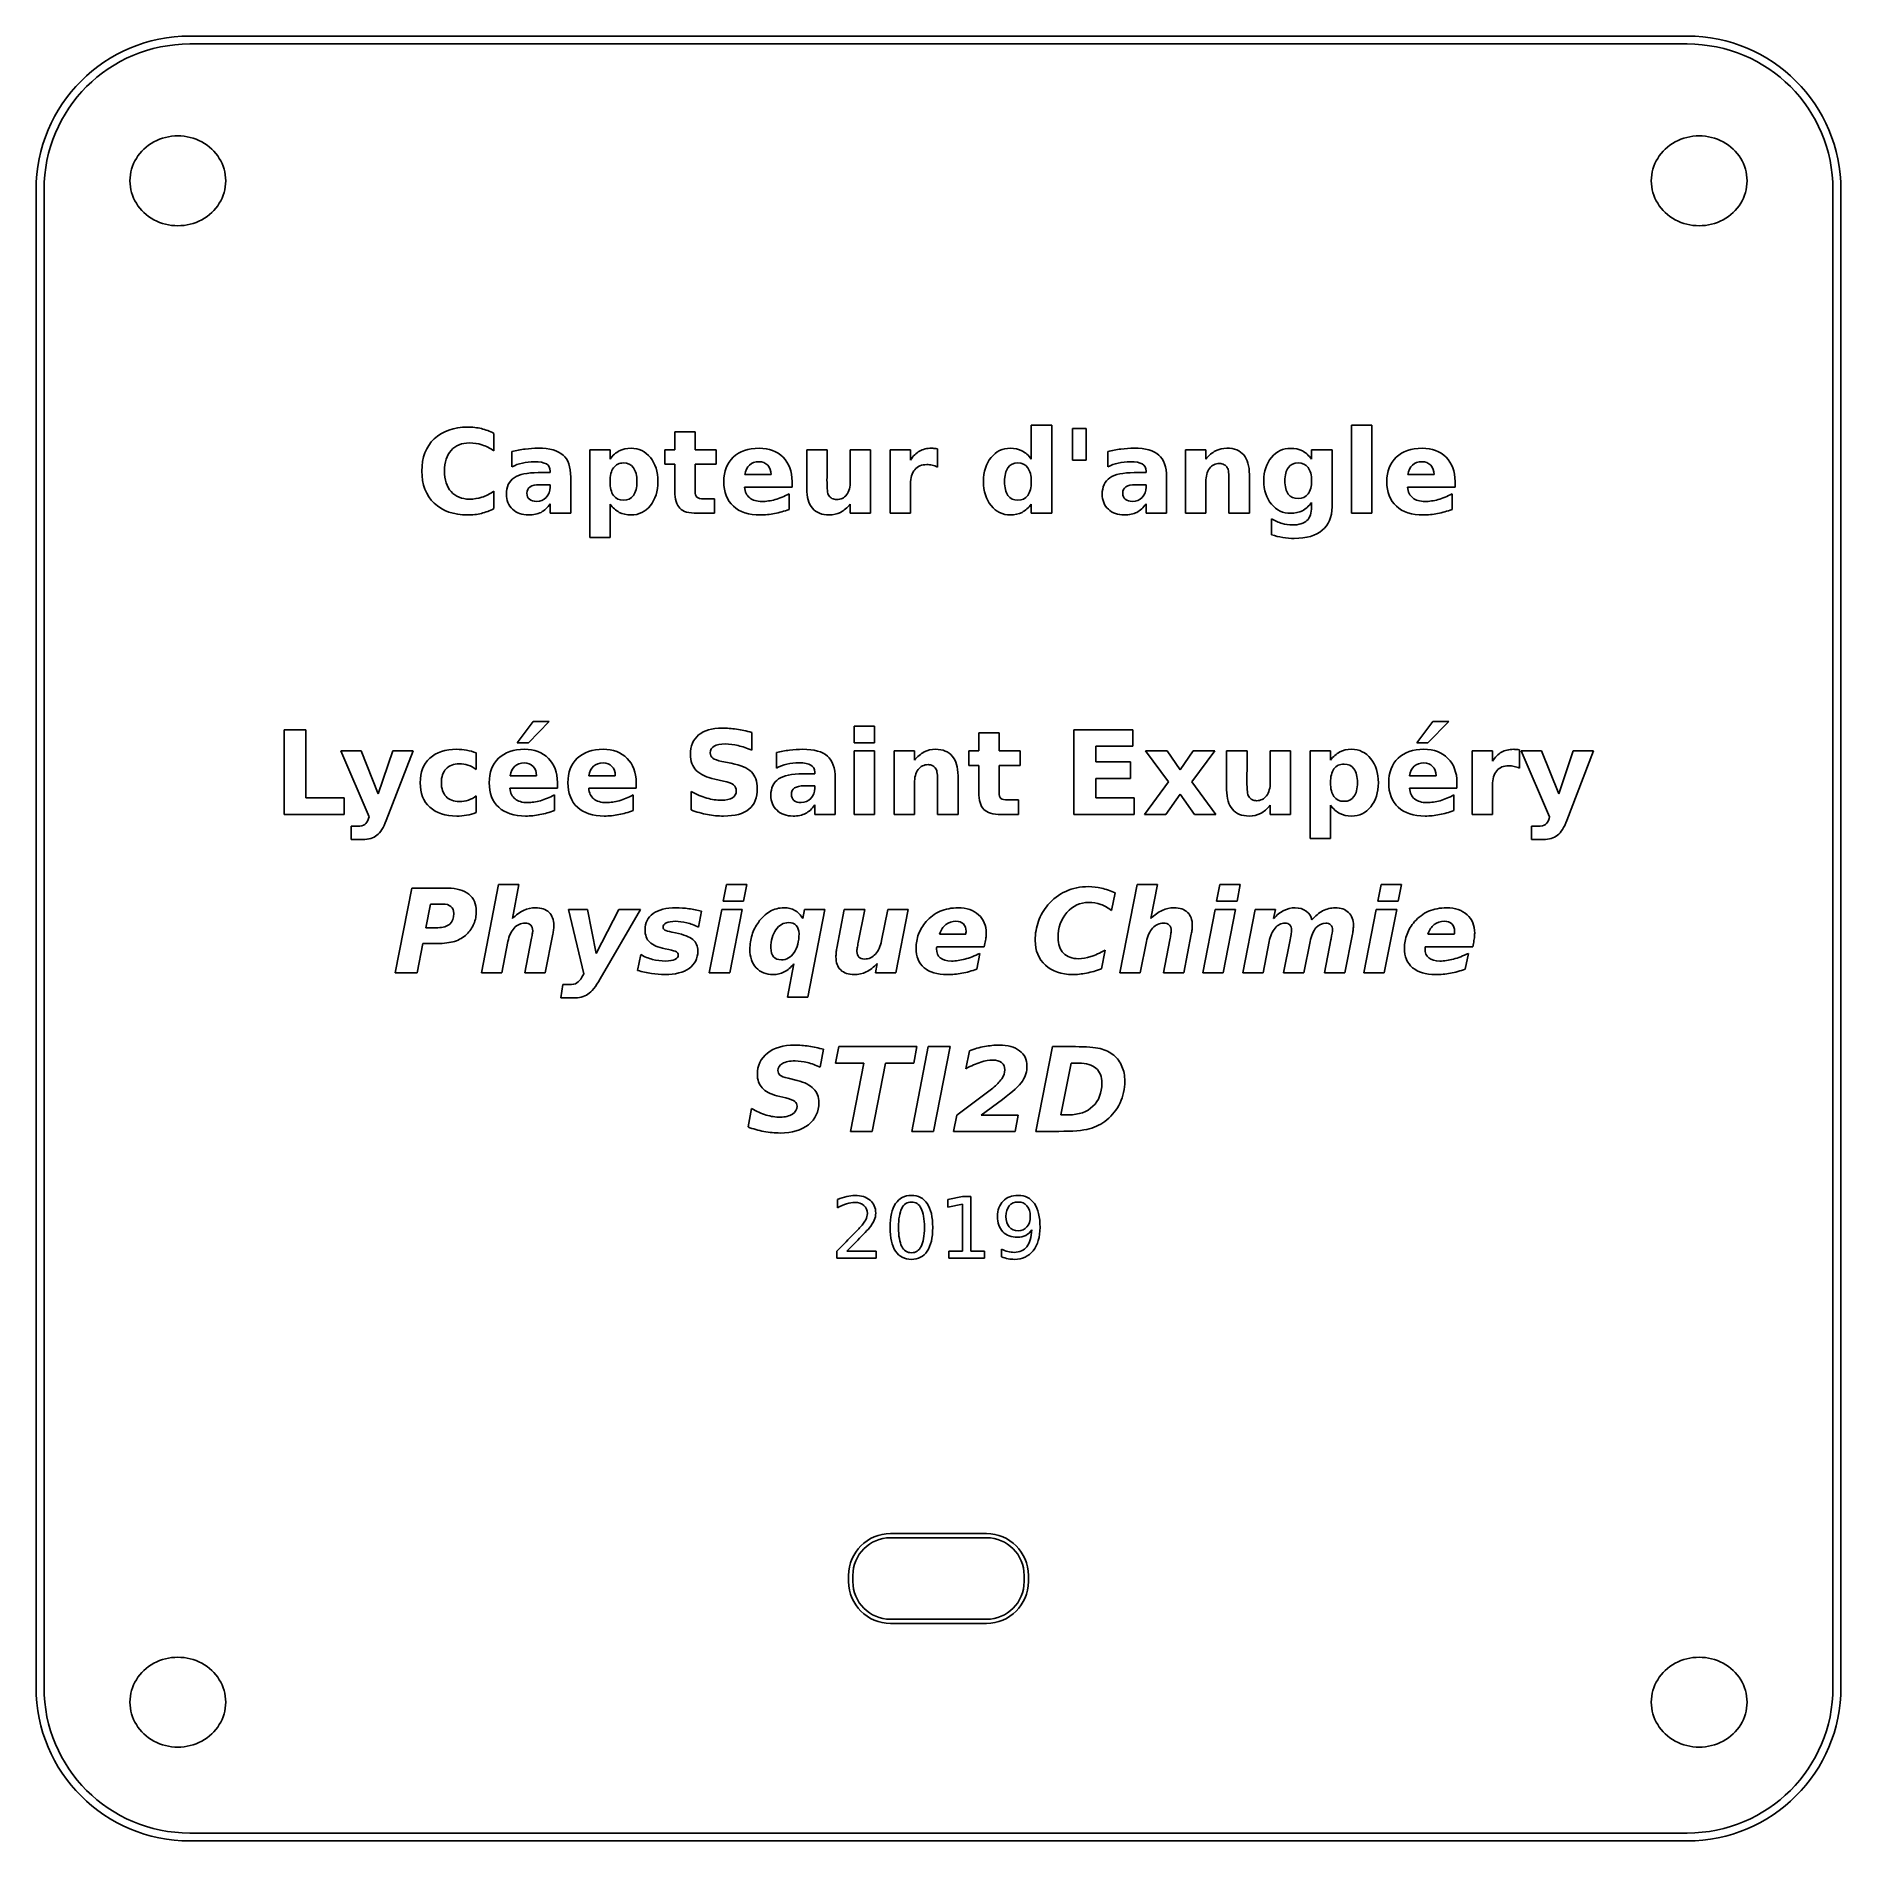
# Model space of a CAD drawing. Extents: x 0 to 60.3, y 0 to 60.3.
import ezdxf

# ---------------------------------------------------------------- set-up
doc = ezdxf.new("R2010")
doc.units = 0
doc.layers.add('Calque_1', color=7, linetype='CONTINUOUS')

msp = doc.modelspace()

# ---------------------------------------------------------------- linework, layer by layer
at = {"layer": 'Calque_1', "color": 7}
for p, q in [((55.1322, 60.264358), (5.1322, 60.264358)), ((5.1322, 60.000686), (55.1322, 60.000686)), ((5.1322, 60.000686), (5.1322, 60.000686)), ((-0.000612, 55.131545), (-0.000612, 5.13155)), ((0.265013, 5.13155), (0.265013, 55.131545)), ((59.999388, 55.131545), (59.999388, 5.13155)), ((60.265013, 5.13155), (60.265013, 55.131545)), ((26.755406, 21.136102), (26.755406, 21.417222)), ((29.228988, 21.553642), (29.228988, 21.553642)), ((29.228988, 21.333156), (29.228988, 21.333156)), ((30.438906, 21.417217), (30.930865, 21.516437)), ((30.438906, 21.163656), (30.438906, 21.417217)), ((30.933622, 21.262876), (30.438906, 21.163656)), ((30.930865, 21.516437), (31.209229, 21.516437)), ((30.933622, 19.693291), (30.933622, 21.262876)), ((31.209229, 21.516437), (31.209229, 19.693293)), ((32.789839, 20.374042), (32.789839, 20.374042)), ((26.741629, 19.459024), (26.741629, 19.693291)), ((28.04801, 19.459024), (26.741629, 19.459024)), ((27.07649, 19.693295), (27.076493, 19.693291)), ((27.076493, 19.693291), (28.04801, 19.693291)), ((28.04801, 19.693291), (28.04801, 19.459024)), ((30.478869, 19.693291), (30.933622, 19.693291)), ((30.478869, 19.459026), (30.478869, 19.693291)), ((31.663982, 19.459026), (30.478869, 19.459026)), ((31.209229, 19.693293), (31.663982, 19.693293)), ((31.663982, 19.693293), (31.663982, 19.459026)), ((32.235868, 19.501744), (32.235868, 19.755303)), ((32.235868, 19.501745), (32.235868, 19.501744)), ((31.735716, 10.2624), (28.528685, 10.2624)), ((28.528685, 10.12178), (31.735716, 10.12178)), ((28.528685, 10.12178), (28.528685, 10.12178)), ((27.1322, 8.86592), (27.1322, 8.65889)), ((27.272825, 8.65889), (27.272825, 8.86592)), ((32.991575, 8.86592), (32.991575, 8.65889)), ((33.1322, 8.65889), (33.1322, 8.86592)), ((31.735716, 7.40303), (28.528685, 7.40303)), ((28.528685, 7.2624), (31.735716, 7.2624)), ((55.1322, 0.26436), (5.1322, 0.26436)), ((5.1322, 0.00069), (55.1322, 0.00069))]:
    msp.add_line(p, q, dxfattribs=at)
at = {"layer": 'Calque_1', "color": 5}
for p, q in [((6.33229, 55.432292), (6.33229, 55.432292)), ((57.132293, 55.432292), (57.132293, 55.432292)), ((6.33229, 4.632292), (6.33229, 4.632292)), ((57.132293, 4.632292), (57.132293, 4.632292))]:
    msp.add_line(p, q, dxfattribs=at)
at = {"layer": 'Calque_1', "color": 6}
for p, q in [((21.329041, 47.054611), (22.007379, 47.054612)), ((21.329041, 46.452064), (21.329041, 47.054611)), ((22.007379, 47.054612), (22.007379, 46.452065)), ((33.230295, 46.141318), (33.230295, 47.278199)), ((33.230295, 47.278199), (33.912424, 47.278199)), ((33.912424, 47.278199), (33.912424, 44.329886)), ((34.611607, 46.107211), (34.611607, 47.158827)), ((34.611607, 47.158827), (35.060675, 47.158827)), ((35.060675, 47.158827), (35.060675, 46.107211)), ((43.928349, 47.278199), (44.606689, 47.278199)), ((43.928349, 44.329886), (43.928349, 47.278199)), ((44.606689, 47.278199), (44.606689, 44.329886)), ((15.286514, 46.999662), (15.286514, 46.414168)), ((18.484941, 43.5227), (18.484941, 46.452065)), ((18.484941, 46.452065), (19.163281, 46.452065)), ((19.163281, 46.452065), (19.163281, 46.141318)), ((20.991766, 45.966995), (20.991766, 46.452064)), ((20.991766, 46.452064), (21.329041, 46.452064)), ((22.007379, 46.452065), (22.706561, 46.452065)), ((22.706561, 46.452065), (22.706561, 45.966996)), ((25.730666, 45.15602), (25.730666, 46.452065)), ((25.730666, 46.452065), (26.412795, 46.452065)), ((26.412795, 46.452065), (26.412795, 46.239847)), ((27.185855, 45.40424), (27.185855, 46.452066)), ((27.185855, 46.452066), (27.864194, 46.452066)), ((27.864194, 46.452066), (27.864194, 44.329887)), ((28.519815, 44.329879), (28.519815, 46.452058)), ((28.519815, 46.452058), (29.198155, 46.452058)), ((29.198155, 46.452058), (29.198155, 46.103415)), ((30.094399, 46.488043), (30.096291, 45.87415)), ((38.380367, 44.32989), (38.380367, 46.452069)), ((38.380367, 46.452069), (39.058706, 46.452069)), ((39.058706, 46.452069), (39.058706, 46.141322)), ((42.59062, 46.13753), (42.59062, 46.452067)), ((42.59062, 46.452067), (43.272749, 46.452067)), ((43.272749, 46.452067), (43.272749, 44.544001)), ((15.889062, 45.877936), (15.889062, 46.395217)), ((19.614244, 46.010576), (19.614244, 46.010576)), ((21.329041, 45.966995), (20.991766, 45.966995)), ((21.329041, 45.066964), (21.329041, 45.966995)), ((22.706561, 45.966996), (22.007379, 45.966996)), ((22.007379, 45.966996), (22.007379, 45.066965)), ((33.230295, 46.141315), (33.230295, 46.141318)), ((35.060675, 46.107211), (34.611607, 46.107211)), ((35.784489, 45.877936), (35.784489, 46.395217)), ((42.143447, 46.010576), (42.143447, 46.010576)), ((16.766355, 45.688461), (17.166158, 45.688461)), ((17.166162, 45.284876), (16.813725, 45.284867)), ((17.166158, 45.688461), (17.166158, 45.741511)), ((17.166162, 45.207186), (17.166162, 45.284876)), ((17.850182, 45.540665), (17.850182, 44.329886)), ((17.850182, 45.540657), (17.850182, 45.540665)), ((25.241807, 45.20339), (23.655857, 45.20339)), ((23.663436, 45.622142), (24.54452, 45.622142)), ((25.241807, 45.396661), (25.241807, 45.39666)), ((25.241807, 45.39666), (25.241807, 45.20339)), ((29.198155, 45.307597), (29.198155, 44.329879)), ((36.661783, 45.688461), (37.061586, 45.688461)), ((37.06159, 45.284876), (36.709153, 45.284867)), ((37.061586, 45.688461), (37.061586, 45.741511)), ((37.06159, 45.207186), (37.06159, 45.284876)), ((37.74561, 45.540665), (37.74561, 44.329886)), ((37.74561, 45.540657), (37.74561, 45.540665)), ((39.058706, 45.373927), (39.058706, 44.32989)), ((39.831787, 44.540209), (39.831787, 45.318973)), ((40.513915, 45.62215), (40.513916, 45.622142)), ((40.513916, 45.622142), (40.513916, 44.329886)), ((47.380679, 45.20339), (45.794729, 45.20339)), ((45.802309, 45.622142), (46.683392, 45.622142)), ((47.380679, 45.396661), (47.380679, 45.39666)), ((47.380679, 45.39666), (47.380679, 45.20339)), ((15.286514, 45.070748), (15.286514, 44.48526)), ((17.166158, 44.329886), (17.166158, 44.644424)), ((19.163281, 44.636847), (19.163281, 44.636844)), ((19.163281, 44.636844), (19.163281, 43.5227)), ((22.29918, 44.814955), (22.647824, 44.814955)), ((22.647824, 44.814955), (22.647824, 44.329885)), ((25.141382, 44.981699), (25.141382, 44.458734)), ((25.730647, 45.156022), (25.730666, 45.15602)), ((27.185855, 44.329887), (27.185855, 44.636845)), ((32.783122, 44.767586), (32.783122, 44.767586)), ((33.230295, 44.329886), (33.230295, 44.636844)), ((37.061586, 44.329886), (37.061586, 44.644424)), ((42.59062, 44.544009), (42.59062, 44.689899)), ((47.280255, 44.981699), (47.280255, 44.458734)), ((17.850182, 44.329886), (17.166158, 44.329886)), ((22.647824, 44.329885), (22.066119, 44.329885)), ((27.864194, 44.329887), (27.185855, 44.329887)), ((29.198155, 44.329879), (28.519815, 44.329879)), ((33.912424, 44.329886), (33.230295, 44.329886)), ((37.74561, 44.329886), (37.061586, 44.329886)), ((39.058706, 44.32989), (38.380367, 44.32989)), ((39.831787, 44.329886), (39.831787, 44.540209)), ((40.513916, 44.329886), (39.831787, 44.329886)), ((41.254784, 43.615556), (41.254784, 44.144206)), ((44.606689, 44.329886), (43.928349, 44.329886)), ((19.163281, 43.5227), (18.484941, 43.5227)), ((16.065277, 36.666946), (16.599611, 37.379392)), ((17.13584, 37.379392), (16.436658, 36.666946)), ((16.599611, 37.379392), (17.13584, 37.379392)), ((46.101686, 36.666946), (46.636021, 37.379392)), ((47.17225, 37.379392), (46.473068, 36.666946)), ((46.636021, 37.379392), (47.17225, 37.379392)), ((8.277638, 37.104645), (9.007137, 37.104645)), ((8.277638, 34.275705), (8.277638, 37.104645)), ((9.007137, 37.104645), (9.007137, 34.827093)), ((23.896496, 37.01559), (23.896496, 36.416832)), ((23.896496, 37.015589), (23.896496, 37.01559)), ((27.316616, 37.224018), (27.994955, 37.224018)), ((27.316616, 36.670736), (27.316616, 37.224018)), ((27.994955, 37.224018), (27.994955, 36.670736)), ((31.479495, 36.397884), (31.479495, 37.000431)), ((31.479495, 37.000431), (32.157835, 37.000431)), ((32.157835, 37.000431), (32.157835, 36.397884)), ((34.653291, 37.104645), (36.621991, 37.104645)), ((34.653291, 34.275705), (34.653291, 37.104645)), ((36.621991, 37.104645), (36.621991, 36.553258)), ((10.174336, 36.397884), (10.852675, 36.397884)), ((11.119844, 34.194231), (10.174336, 36.397884)), ((10.852675, 36.397884), (11.423011, 34.957834)), ((11.423011, 34.957834), (11.90808, 36.397884)), ((12.586419, 36.397884), (11.693967, 34.074856)), ((11.90808, 36.397884), (12.586419, 36.397884)), ((14.699124, 36.331566), (14.699124, 35.778284)), ((14.699124, 36.331556), (14.699124, 36.331566)), ((16.436658, 36.666946), (16.065277, 36.666946)), ((24.720735, 35.823755), (24.720735, 36.341036)), ((27.994955, 36.670736), (27.316616, 36.670736)), ((27.316616, 36.397884), (27.994955, 36.397884)), ((27.316616, 34.275705), (27.316616, 36.397884)), ((27.994955, 36.397884), (27.994955, 34.275705)), ((28.650555, 34.275709), (28.650555, 36.397888)), ((28.650555, 36.397888), (29.328894, 36.397888)), ((29.328894, 36.397888), (29.328894, 36.087137)), ((31.142221, 35.912815), (31.142221, 36.397884)), ((31.142221, 36.397884), (31.479495, 36.397884)), ((32.157835, 36.397884), (32.857017, 36.397884)), ((32.857017, 36.397884), (32.857017, 35.912815)), ((36.621991, 36.553258), (35.38279, 36.553258)), ((35.38279, 36.553258), (35.38279, 36.026503)), ((37.811926, 35.361427), (37.046426, 36.397884)), ((37.046426, 36.397884), (37.764556, 36.397884)), ((37.764556, 36.397884), (38.198466, 35.76881)), ((38.198466, 35.76881), (38.63806, 36.397884)), ((39.35619, 36.397884), (38.59069, 35.365217)), ((38.63806, 36.397884), (39.35619, 36.397884)), ((39.754098, 35.101839), (39.754098, 36.397884)), ((39.754098, 36.397884), (40.436227, 36.397884)), ((40.436227, 36.397884), (40.436227, 36.185666)), ((41.209288, 35.350059), (41.209288, 36.397885)), ((41.209288, 36.397885), (41.887627, 36.397885)), ((41.887627, 36.397885), (41.887627, 34.275706)), ((42.543247, 33.468519), (42.543247, 36.397884)), ((42.543247, 36.397884), (43.221586, 36.397884)), ((43.221586, 36.397884), (43.221586, 36.087137)), ((46.473068, 36.666946), (46.101686, 36.666946)), ((47.954803, 34.275698), (47.954803, 36.397877)), ((47.954803, 36.397877), (48.633142, 36.397877)), ((48.633142, 36.397877), (48.633142, 36.049233)), ((49.529387, 36.433862), (49.531279, 35.819969)), ((49.593809, 36.397884), (50.272148, 36.397884)), ((50.539317, 34.194231), (49.593809, 36.397884)), ((50.272148, 36.397884), (50.842483, 34.957834)), ((50.842483, 34.957834), (51.327553, 36.397884)), ((52.005892, 36.397884), (51.11344, 34.074856)), ((51.327553, 36.397884), (52.005892, 36.397884)), ((15.828427, 35.567961), (16.70951, 35.567961)), ((18.458412, 35.567961), (19.339496, 35.567961)), ((22.901724, 36.045449), (23.212471, 35.982919)), ((25.598028, 35.63428), (25.997832, 35.63428)), ((25.997832, 35.63428), (25.997832, 35.68733)), ((30.784103, 35.567965), (30.784104, 35.567961)), ((30.784104, 35.567961), (30.784104, 34.275705)), ((31.479496, 35.912815), (31.142221, 35.912815)), ((31.479496, 35.012782), (31.479496, 35.912815)), ((32.857017, 35.912815), (32.157835, 35.912815)), ((32.157835, 35.912815), (32.157835, 35.012783)), ((35.38279, 36.026503), (36.548093, 36.026503)), ((36.548093, 36.026503), (36.548093, 35.475115)), ((43.672549, 35.956395), (43.672549, 35.956395)), ((45.864836, 35.567961), (46.745919, 35.567961)), ((17.406797, 35.149209), (15.820847, 35.149209)), ((17.406797, 35.34248), (17.406797, 35.342479)), ((17.406797, 35.342479), (17.406797, 35.149209)), ((20.036783, 35.149209), (18.450833, 35.149209)), ((20.036783, 35.34248), (20.036783, 35.342479)), ((20.036783, 35.342479), (20.036783, 35.149209)), ((21.874741, 34.423497), (21.874741, 35.039308)), ((22.949095, 35.389846), (22.666769, 35.452376)), ((25.997836, 35.230695), (25.645399, 35.230686)), ((25.997836, 35.153005), (25.997836, 35.230695)), ((26.681856, 35.486484), (26.681856, 34.275705)), ((26.681856, 35.486476), (26.681856, 35.486484)), ((29.328894, 35.319745), (29.328894, 34.275709)), ((30.101975, 34.486028), (30.101975, 35.264792)), ((36.548093, 35.475115), (35.38279, 35.475115)), ((35.38279, 35.475115), (35.38279, 34.827093)), ((37.00853, 34.275705), (37.811926, 35.361427)), ((38.59069, 35.365217), (39.394086, 34.275705)), ((39.754079, 35.101841), (39.754098, 35.101839)), ((47.443206, 35.149209), (45.857257, 35.149209)), ((47.443206, 35.34248), (47.443206, 35.342479)), ((47.443206, 35.342479), (47.443206, 35.149209)), ((48.633142, 35.253416), (48.633142, 34.275698)), ((9.007137, 34.827093), (10.288024, 34.827093)), ((10.288024, 34.827093), (10.288024, 34.275705)), ((14.699124, 34.893405), (14.699124, 34.338228)), ((17.306373, 34.927518), (17.306373, 34.404553)), ((19.936358, 34.927518), (19.936358, 34.404553)), ((25.997832, 34.275705), (25.997832, 34.590243)), ((30.101975, 34.275705), (30.101975, 34.486028)), ((32.449635, 34.760774), (32.798279, 34.760774)), ((32.798279, 34.760774), (32.798279, 34.275704)), ((35.38279, 34.827093), (36.663676, 34.827093)), ((36.663676, 34.827093), (36.663676, 34.275705)), ((38.198466, 34.946465), (37.72666, 34.275705)), ((38.675956, 34.275705), (38.198466, 34.946465)), ((41.209288, 34.275706), (41.209288, 34.582664)), ((43.221586, 34.582666), (43.221586, 34.582663)), ((43.221586, 34.582663), (43.221586, 33.468519)), ((47.342782, 34.927518), (47.342782, 34.404553)), ((10.288024, 34.275705), (8.277638, 34.275705)), ((10.5154, 33.438203), (10.5154, 33.883481)), ((10.5154, 33.883481), (10.727618, 33.883481)), ((11.100894, 34.135491), (11.119844, 34.194231)), ((26.681856, 34.275705), (25.997832, 34.275705)), ((27.994955, 34.275705), (27.316616, 34.275705)), ((29.328894, 34.275709), (28.650555, 34.275709)), ((30.784104, 34.275705), (30.101975, 34.275705)), ((32.798279, 34.275704), (32.216575, 34.275704)), ((36.663676, 34.275705), (34.653291, 34.275705)), ((37.72666, 34.275705), (37.00853, 34.275705)), ((39.394086, 34.275705), (38.675956, 34.275705)), ((41.887627, 34.275706), (41.209288, 34.275706)), ((48.633142, 34.275698), (47.954803, 34.275698)), ((49.934873, 33.438203), (49.934873, 33.883481)), ((49.934873, 33.883481), (50.147091, 33.883481)), ((50.520367, 34.135491), (50.539317, 34.194231)), ((10.907624, 33.438203), (10.5154, 33.438203)), ((43.221586, 33.468519), (42.543247, 33.468519)), ((50.327097, 33.438203), (49.934873, 33.438203)), ((11.989557, 28.984037), (12.540944, 31.812974)), ((12.540944, 31.812974), (13.751723, 31.812974)), ((14.869659, 28.984036), (15.44189, 31.932348)), ((15.44189, 31.932348), (16.124019, 31.932348)), ((16.124019, 31.932348), (15.902327, 30.795467)), ((22.941515, 31.379064), (23.051414, 31.932346)), ((23.625539, 31.379064), (22.941515, 31.379064)), ((23.051414, 31.932346), (23.733542, 31.932346)), ((23.733542, 31.932346), (23.625539, 31.379064)), ((36.030812, 31.653814), (35.913335, 31.06832)), ((36.189977, 28.984036), (36.762207, 31.932348)), ((36.762207, 31.932348), (37.444336, 31.932348)), ((37.444336, 31.932348), (37.222641, 30.795465)), ((39.418718, 31.379064), (39.528617, 31.932346)), ((40.102742, 31.379064), (39.418718, 31.379064)), ((39.528617, 31.932346), (40.210746, 31.932346)), ((40.210746, 31.932346), (40.102742, 31.379064)), ((44.799957, 31.379064), (44.909856, 31.932346)), ((45.483981, 31.379064), (44.799957, 31.379064)), ((44.909856, 31.932346), (45.591985, 31.932346)), ((45.591985, 31.932346), (45.483981, 31.379064)), ((13.170018, 31.284324), (13.014645, 30.494191)), ((13.569822, 31.284327), (13.170018, 31.284324)), ((17.772494, 31.106212), (18.412937, 31.106212)), ((18.28599, 28.957502), (17.772494, 31.106212)), ((18.412937, 31.106212), (18.704737, 29.635846)), ((18.704737, 29.635846), (19.456974, 31.106212)), ((20.182683, 31.106212), (18.839268, 28.783184)), ((19.456974, 31.106212), (20.182683, 31.106212)), ((22.22149, 31.039894), (22.121066, 30.513139)), ((22.221491, 31.03991), (22.22149, 31.039894)), ((22.479183, 28.984034), (22.89225, 31.106212)), ((22.89225, 31.106212), (23.574379, 31.106212)), ((23.574379, 31.106212), (23.159417, 28.984034)), ((25.599923, 30.795465), (25.656773, 31.106212)), ((25.599925, 30.795462), (25.599923, 30.795465)), ((25.656773, 31.106212), (26.340796, 31.106212)), ((26.340796, 31.106212), (25.770461, 28.176848)), ((26.738699, 29.810167), (26.986918, 31.106212)), ((26.986918, 31.106212), (27.667152, 31.106212)), ((27.667152, 31.106212), (27.45304, 30.001543)), ((28.233696, 30.062174), (28.438335, 31.10621)), ((28.438335, 31.10621), (29.118569, 31.10621)), ((29.118569, 31.10621), (28.707397, 28.984032)), ((38.956387, 28.984034), (39.369453, 31.106212)), ((39.369453, 31.106212), (40.051582, 31.106212)), ((40.051582, 31.106212), (39.636621, 28.984034)), ((40.290327, 28.984026), (40.703394, 31.106204)), ((40.703394, 31.106204), (41.385523, 31.106204)), ((41.385523, 31.106204), (41.322993, 30.795457)), ((42.60388, 30.753771), (42.603881, 30.753779)), ((44.337625, 28.984034), (44.750692, 31.106212)), ((44.750692, 31.106212), (45.432821, 31.106212)), ((45.432821, 31.106212), (45.01786, 28.984034)), ((13.014645, 30.494191), (13.418238, 30.494191)), ((17.253318, 30.276289), (17.001309, 28.984034)), ((17.253297, 30.276295), (17.253318, 30.276289)), ((21.2324, 30.342619), (21.355562, 30.319879)), ((30.164535, 30.276299), (31.041797, 30.276289)), ((38.573635, 30.276289), (38.321627, 28.984034)), ((38.573612, 30.276293), (38.573635, 30.276289)), ((43.954852, 30.276289), (43.702843, 28.984034)), ((46.474996, 30.276299), (47.352258, 30.276289)), ((12.908537, 29.965544), (12.719056, 28.984037)), ((13.389816, 29.965544), (12.908537, 29.965544)), ((15.754532, 30.028072), (15.549893, 28.984036)), ((16.321075, 28.984034), (16.535188, 30.090598)), ((20.086045, 29.065523), (20.188364, 29.597963)), ((21.130085, 29.764708), (21.006923, 29.787448)), ((26.738721, 29.810166), (26.738699, 29.810167)), ((31.6595, 29.857538), (30.071656, 29.857538)), ((31.515485, 29.635841), (31.411271, 29.109086)), ((31.68224, 29.965541), (31.6595, 29.857538)), ((31.682232, 29.965532), (31.68224, 29.965541)), ((35.697327, 29.743846), (35.57227, 29.11667)), ((37.07485, 30.028072), (36.870211, 28.984036)), ((37.641393, 28.984034), (37.855505, 30.090598)), ((41.1752, 30.028062), (40.970561, 28.984026)), ((41.652691, 28.984029), (41.870593, 30.090593)), ((42.541353, 30.028065), (42.336715, 28.984029)), ((43.01882, 28.984034), (43.232932, 30.090598)), ((43.232932, 30.090598), (43.238632, 30.119018)), ((47.969961, 29.857538), (46.382117, 29.857538)), ((47.825946, 29.635841), (47.721732, 29.109086)), ((47.992701, 29.965541), (47.969961, 29.857538)), ((47.992693, 29.965532), (47.992701, 29.965541)), ((12.719056, 28.984037), (11.989557, 28.984037)), ((15.549893, 28.984036), (14.869659, 28.984036)), ((17.001309, 28.984034), (16.321075, 28.984034)), ((18.22346, 28.843814), (18.28599, 28.957502)), ((23.159417, 28.984034), (22.479183, 28.984034)), ((24.885582, 29.421734), (24.885583, 29.421733)), ((25.086437, 28.176848), (25.304339, 29.290992)), ((28.023373, 28.984032), (28.085903, 29.294779)), ((28.707397, 28.984032), (28.023373, 28.984032)), ((36.870211, 28.984036), (36.189977, 28.984036)), ((38.321627, 28.984034), (37.641393, 28.984034)), ((39.636621, 28.984034), (38.956387, 28.984034)), ((40.970561, 28.984026), (40.290327, 28.984026)), ((42.336715, 28.984029), (41.652691, 28.984029)), ((43.702843, 28.984034), (43.01882, 28.984034)), ((45.01786, 28.984034), (44.337625, 28.984034)), ((17.516696, 28.146531), (17.586806, 28.591809)), ((17.586806, 28.591809), (17.800919, 28.591809)), ((17.927868, 28.146531), (17.516696, 28.146531)), ((25.770461, 28.176848), (25.086437, 28.176848)), ((26.696069, 25.969914), (26.805967, 26.521302)), ((26.805967, 26.521302), (29.413216, 26.521302)), ((29.236999, 23.692362), (29.788387, 26.521302)), ((29.413216, 26.521302), (29.305212, 25.969914)), ((29.788387, 26.521302), (30.517886, 26.521302)), ((30.517886, 26.521302), (29.966498, 23.692362)), ((33.382831, 23.692361), (33.934214, 26.521302)), ((33.934214, 26.521302), (34.701609, 26.521302)), ((26.294371, 26.432246), (26.176893, 25.833489)), ((26.294369, 26.432253), (26.294371, 26.432246)), ((27.635891, 25.969914), (26.696069, 25.969914)), ((27.192507, 23.692362), (27.635891, 25.969914)), ((28.36539, 25.969914), (27.922006, 23.692362)), ((29.305212, 25.969914), (28.36539, 25.969914)), ((31.040851, 25.78423), (31.162118, 26.384882)), ((34.559499, 25.969914), (34.22033, 24.243749)), ((34.815298, 25.969914), (34.559499, 25.969914)), ((25.113911, 25.465898), (25.413289, 25.391998)), ((25.03243, 24.810298), (24.734946, 24.884198)), ((30.739577, 24.232381), (31.942777, 25.139991)), ((32.268683, 24.759142), (31.561922, 24.228591)), ((23.77239, 23.840155), (23.887971, 24.455967)), ((30.633468, 23.692362), (30.739577, 24.232381)), ((31.561922, 24.228591), (32.791649, 24.228591)), ((32.791649, 24.228591), (32.687434, 23.692362)), ((34.22033, 24.243749), (34.481812, 24.243749)), ((27.922006, 23.692362), (27.192507, 23.692362)), ((29.966498, 23.692362), (29.236999, 23.692362)), ((32.687434, 23.692362), (30.633468, 23.692362)), ((34.152121, 23.692361), (33.382831, 23.692361))]:
    msp.add_line(p, q, dxfattribs=at)
at = {"layer": 'Calque_1', "color": 7}
for points in [[(5.1322, 60.264358), (2.291199, 60.264358), (-0.000612, 57.972546), (-0.000612, 55.131545)], [(0.265013, 55.131545), (0.265013, 57.830544), (2.433202, 60.000686), (5.1322, 60.000686)], [(60.265013, 55.131545), (60.265013, 57.972546), (57.973202, 60.264358), (55.1322, 60.264358)], [(55.1322, 60.000686), (57.831199, 60.000686), (59.999388, 57.830544), (59.999388, 55.131545)], [(26.755406, 21.417222), (26.867486, 21.462235), (26.972217, 21.496227), (27.069598, 21.519196)], [(27.065464, 21.273906), (26.969001, 21.243586), (26.865649, 21.197651), (26.755406, 21.136102)], [(27.34245, 21.319376), (27.255174, 21.319376), (27.162845, 21.304219), (27.065464, 21.273906)], [(27.069598, 21.519196), (27.16698, 21.542163), (27.256093, 21.553646), (27.336938, 21.553646)], [(27.336938, 21.553646), (27.550075, 21.553646), (27.720033, 21.500362), (27.846812, 21.393794)], [(27.641484, 21.216023), (27.565233, 21.284925), (27.465555, 21.319376), (27.34245, 21.319376)], [(27.75724, 20.948684), (27.75724, 21.058008), (27.718655, 21.147121), (27.641484, 21.216023)], [(27.846812, 21.393794), (27.973591, 21.287226), (28.036981, 21.144829), (28.036981, 20.966602)], [(28.517921, 20.485663), (28.517921, 20.832928), (28.578555, 21.097512), (28.699822, 21.279413)], [(28.699822, 21.279413), (28.822008, 21.462232), (28.998397, 21.553642), (29.228988, 21.553642)], [(28.905149, 21.120938), (28.833491, 20.980379), (28.797662, 20.76862), (28.797662, 20.485663)], [(29.228988, 21.333156), (29.085672, 21.333156), (28.977726, 21.262417), (28.905149, 21.120938)], [(29.228988, 21.553642), (29.45958, 21.553642), (29.63551, 21.462232), (29.756777, 21.279413)], [(29.552827, 21.120938), (29.481169, 21.262417), (29.373223, 21.333156), (29.228988, 21.333156)], [(29.661692, 20.485663), (29.661692, 20.76862), (29.625404, 20.980379), (29.552827, 21.120938)], [(29.756777, 21.279413), (29.878963, 21.097512), (29.940056, 20.832928), (29.940056, 20.485663)], [(32.103576, 20.853603), (32.103576, 21.064902), (32.166047, 21.234401), (32.290989, 21.362099)], [(32.290989, 21.362099), (32.415931, 21.489797), (32.582214, 21.553646), (32.789839, 21.553646)], [(32.492183, 21.203621), (32.419606, 21.118182), (32.383318, 21.001508), (32.383318, 20.853599)], [(32.789839, 21.333156), (32.664897, 21.333156), (32.565678, 21.289978), (32.492183, 21.203621)], [(32.789839, 21.553646), (33.02778, 21.553646), (33.209222, 21.462236), (33.334164, 21.279417)], [(33.086117, 21.203621), (33.01354, 21.289978), (32.914781, 21.333156), (32.789839, 21.333156)], [(33.19636, 20.853599), (33.19636, 21.001508), (33.159612, 21.118182), (33.086117, 21.203621)], [(33.334164, 21.279417), (33.460025, 21.097516), (33.522955, 20.832932), (33.522955, 20.485667)], [(27.517465, 20.489797), (27.606578, 20.589934), (27.66859, 20.674454), (27.7035, 20.743356)], [(27.7035, 20.743356), (27.739327, 20.813177), (27.75724, 20.881619), (27.75724, 20.948684)], [(27.988751, 20.725445), (27.957518, 20.650112), (27.900099, 20.560999), (27.816496, 20.458106)], [(28.036981, 20.966602), (28.036981, 20.882083), (28.020904, 20.801697), (27.988751, 20.725445)], [(32.282721, 20.342351), (32.163291, 20.467293), (32.103576, 20.63771), (32.103576, 20.853603)], [(32.383318, 20.853599), (32.383318, 20.704771), (32.419606, 20.587638), (32.492183, 20.502199)], [(32.492183, 20.502199), (32.565678, 20.416761), (32.664897, 20.374042), (32.789839, 20.374042)], [(32.789839, 20.374042), (32.914781, 20.374042), (33.01354, 20.416761), (33.086117, 20.502199)], [(33.086117, 20.502199), (33.159612, 20.587638), (33.19636, 20.704771), (33.19636, 20.853599)], [(26.741629, 19.693291), (26.847279, 19.802615), (26.991054, 19.949146), (27.172955, 20.132885)], [(27.597388, 20.226596), (27.474283, 20.099816), (27.300651, 19.922049), (27.07649, 19.693295)], [(27.172955, 20.132885), (27.355775, 20.317542), (27.470612, 20.436513), (27.517465, 20.489797)], [(27.816496, 20.458106), (27.793529, 20.431466), (27.720493, 20.354296), (27.597388, 20.226596)], [(28.699822, 19.691913), (28.578555, 19.874732), (28.517921, 20.139316), (28.517921, 20.485663)], [(28.797662, 20.485663), (28.797662, 20.203624), (28.833491, 19.991866), (28.905149, 19.850387)], [(29.552827, 19.850387), (29.625404, 19.991866), (29.661692, 20.203624), (29.661692, 20.485663)], [(29.940056, 20.485663), (29.940056, 20.139316), (29.878963, 19.874732), (29.756777, 19.691913)], [(32.771924, 20.156316), (32.566137, 20.156316), (32.40307, 20.218328), (32.282721, 20.342351)], [(33.043398, 20.219706), (32.961635, 20.177446), (32.871143, 20.156316), (32.771924, 20.156316)], [(33.24597, 20.401608), (33.192683, 20.3226), (33.125159, 20.261966), (33.043398, 20.219706)], [(33.079227, 19.83799), (33.176608, 19.962013), (33.232189, 20.149886), (33.24597, 20.401608)], [(33.522955, 20.485667), (33.522955, 20.161368), (33.445785, 19.902297), (33.291445, 19.708453)], [(29.228988, 19.419061), (28.998397, 19.419061), (28.822008, 19.510012), (28.699822, 19.691913)], [(28.905149, 19.850387), (28.977726, 19.709827), (29.085672, 19.639547), (29.228988, 19.639547)], [(29.228988, 19.639547), (29.373223, 19.639547), (29.481169, 19.709827), (29.552827, 19.850387)], [(29.756777, 19.691913), (29.63551, 19.510012), (29.45958, 19.419061), (29.228988, 19.419061)], [(32.235868, 19.755303), (32.305688, 19.72223), (32.376427, 19.696966), (32.448085, 19.679513)], [(32.45911, 19.439735), (32.387452, 19.453515), (32.313038, 19.474185), (32.235868, 19.501745)], [(32.448085, 19.679513), (32.519743, 19.66206), (32.590023, 19.653333), (32.658925, 19.653333)], [(32.671328, 19.419065), (32.601507, 19.419065), (32.530768, 19.425955), (32.45911, 19.439735)], [(32.658925, 19.653333), (32.842664, 19.653333), (32.982764, 19.714885), (33.079227, 19.83799)], [(33.291445, 19.708453), (33.138023, 19.515528), (32.931317, 19.419065), (32.671328, 19.419065)], [(28.528685, 10.2624), (27.756429, 10.2624), (27.1322, 9.63818), (27.1322, 8.86592)], [(33.1322, 8.86592), (33.1322, 9.63818), (32.507971, 10.2624), (31.735716, 10.2624)], [(27.272825, 8.86592), (27.272825, 9.56312), (27.831483, 10.12178), (28.528685, 10.12178)], [(31.735716, 10.12178), (32.432918, 10.12178), (32.991575, 9.56312), (32.991575, 8.86592)], [(27.1322, 8.65889), (27.1322, 7.88663), (27.756429, 7.2624), (28.528685, 7.2624)], [(28.528685, 7.40303), (27.831483, 7.40303), (27.272825, 7.96169), (27.272825, 8.65889)], [(31.735716, 7.2624), (32.507971, 7.2624), (33.1322, 7.88663), (33.1322, 8.65889)], [(32.991575, 8.65889), (32.991575, 7.96169), (32.432918, 7.40303), (31.735716, 7.40303)], [(-0.000612, 5.13155), (-0.000612, 2.29054), (2.291199, 0.00069), (5.1322, 0.00069)], [(5.1322, 0.26436), (2.433202, 0.26436), (0.265013, 2.43255), (0.265013, 5.13155)], [(55.1322, 0.00069), (57.973202, 0.00069), (60.265013, 2.29054), (60.265013, 5.13155)], [(59.999388, 5.13155), (59.999388, 2.43255), (57.831199, 0.26436), (55.1322, 0.26436)]]:
    msp.add_open_spline(points, degree=3, dxfattribs=at)
at = {"layer": 'Calque_1', "color": 5}
for points in [[(3.13229, 55.432292), (3.13229, 55.96819), (3.437248, 56.463381), (3.93229, 56.73133)], [(3.93229, 56.73133), (4.427332, 56.999279), (5.037248, 56.999279), (5.53229, 56.73133)], [(5.53229, 56.73133), (6.027332, 56.463381), (6.33229, 55.96819), (6.33229, 55.432292)], [(53.932293, 55.432292), (53.932293, 55.96819), (54.237251, 56.463381), (54.732293, 56.73133)], [(54.732293, 56.73133), (55.227335, 56.999279), (55.837251, 56.999279), (56.332293, 56.73133)], [(56.332293, 56.73133), (56.827335, 56.463381), (57.132293, 55.96819), (57.132293, 55.432292)], [(3.93229, 54.133254), (3.437248, 54.401203), (3.13229, 54.896394), (3.13229, 55.432292)], [(6.33229, 55.432292), (6.33229, 54.896394), (6.027332, 54.401203), (5.53229, 54.133254)], [(54.732293, 54.133254), (54.237251, 54.401203), (53.932293, 54.896394), (53.932293, 55.432292)], [(57.132293, 55.432292), (57.132293, 54.896394), (56.827335, 54.401203), (56.332293, 54.133254)], [(5.53229, 54.133254), (5.037248, 53.865305), (4.427332, 53.865305), (3.93229, 54.133254)], [(56.332293, 54.133254), (55.837251, 53.865305), (55.227335, 53.865305), (54.732293, 54.133254)], [(3.93229, 5.93133), (4.427332, 6.199279), (5.037248, 6.199279), (5.53229, 5.93133)], [(54.732293, 5.93133), (55.227335, 6.199279), (55.837251, 6.199279), (56.332293, 5.93133)], [(3.13229, 4.632292), (3.13229, 5.16819), (3.437248, 5.663381), (3.93229, 5.93133)], [(5.53229, 5.93133), (6.027332, 5.663381), (6.33229, 5.16819), (6.33229, 4.632292)], [(53.932293, 4.632292), (53.932293, 5.16819), (54.237251, 5.663381), (54.732293, 5.93133)], [(56.332293, 5.93133), (56.827335, 5.663381), (57.132293, 5.16819), (57.132293, 4.632292)], [(3.93229, 3.333254), (3.437248, 3.601203), (3.13229, 4.096394), (3.13229, 4.632292)], [(6.33229, 4.632292), (6.33229, 4.096394), (6.027332, 3.601203), (5.53229, 3.333254)], [(54.732293, 3.333254), (54.237251, 3.601203), (53.932293, 4.096394), (53.932293, 4.632292)], [(57.132293, 4.632292), (57.132293, 4.096394), (56.827335, 3.601203), (56.332293, 3.333254)], [(5.53229, 3.333254), (5.037248, 3.065305), (4.427332, 3.065305), (3.93229, 3.333254)], [(56.332293, 3.333254), (55.837251, 3.065305), (55.227335, 3.065305), (54.732293, 3.333254)]]:
    msp.add_open_spline(points, degree=3, dxfattribs=at)
at = {"layer": 'Calque_1', "color": 6}
for points in [[(13.293182, 46.813968), (13.56856, 47.077977), (13.941836, 47.209981), (14.41301, 47.209981)], [(14.41301, 47.209981), (14.570911, 47.209981), (14.722495, 47.192298), (14.867763, 47.156931)], [(14.867763, 47.156931), (15.013031, 47.121558), (15.152615, 47.069135), (15.286514, 46.999662)], [(12.880115, 45.741509), (12.880115, 46.193736), (13.017804, 46.551222), (13.293182, 46.813968)], [(13.857833, 46.431219), (13.708776, 46.264476), (13.634247, 46.034574), (13.634247, 45.741511)], [(14.471749, 46.681333), (14.21153, 46.681333), (14.006891, 46.597962), (13.857833, 46.431219)], [(14.886711, 46.616913), (14.755338, 46.65986), (14.617018, 46.681333), (14.471749, 46.681333)], [(15.286514, 46.414168), (15.151352, 46.506383), (15.018084, 46.573964), (14.886711, 46.616913)], [(15.889062, 46.395217), (16.03433, 46.43059), (16.18023, 46.457117), (16.326761, 46.474797)], [(16.326761, 46.474797), (16.473292, 46.493744), (16.619824, 46.503217), (16.766355, 46.503217)], [(16.766355, 46.503217), (17.149105, 46.503217), (17.425115, 46.427425), (17.594384, 46.275841)], [(19.163281, 46.141318), (19.256758, 46.265111), (19.36034, 46.356062), (19.474028, 46.414169)], [(19.474028, 46.414169), (19.587716, 46.473542), (19.718457, 46.503229), (19.866252, 46.503229)], [(19.866252, 46.503229), (20.127735, 46.503229), (20.342479, 46.399015), (20.510485, 46.190586)], [(23.276897, 46.205742), (23.486588, 46.404065), (23.774598, 46.503226), (24.140927, 46.503226)], [(24.140927, 46.503226), (24.474412, 46.503226), (24.740947, 46.402801), (24.940533, 46.201952)], [(29.198155, 46.103415), (29.285316, 46.242367), (29.385108, 46.343423), (29.497533, 46.406583)], [(29.497533, 46.406583), (29.611222, 46.471003), (29.747016, 46.503213), (29.904916, 46.503213)], [(29.904916, 46.503213), (29.927656, 46.503213), (29.952289, 46.501946), (29.978816, 46.499413)], [(29.978816, 46.499413), (30.005343, 46.498146), (30.04387, 46.494356), (30.094399, 46.488043)], [(31.88688, 46.190583), (32.054886, 46.399012), (32.26963, 46.503226), (32.531113, 46.503226)], [(32.531113, 46.503226), (32.677644, 46.503226), (32.807123, 46.473539), (32.919548, 46.414166)], [(32.919548, 46.414166), (33.033236, 46.356059), (33.136818, 46.265109), (33.230295, 46.141315)], [(35.784489, 46.395217), (35.929758, 46.43059), (36.075658, 46.457117), (36.222189, 46.474797)], [(36.222189, 46.474797), (36.36872, 46.493744), (36.515252, 46.503217), (36.661783, 46.503217)], [(36.661783, 46.503217), (37.044533, 46.503217), (37.320543, 46.427425), (37.489812, 46.275841)], [(39.058706, 46.141322), (39.161025, 46.265115), (39.269661, 46.356066), (39.384612, 46.414173)], [(39.384612, 46.414173), (39.499563, 46.473546), (39.626515, 46.503233), (39.765468, 46.503233)], [(39.765468, 46.503233), (40.010529, 46.503233), (40.196219, 46.428072), (40.32254, 46.277751)], [(41.2491, 46.194373), (41.418369, 46.397748), (41.632482, 46.499436), (41.891438, 46.499436)], [(41.891438, 46.499436), (42.039233, 46.499436), (42.169342, 46.470383), (42.281767, 46.412276)], [(42.281767, 46.412276), (42.394192, 46.354169), (42.497143, 46.262587), (42.59062, 46.13753)], [(45.415769, 46.205742), (45.62546, 46.404065), (45.91347, 46.503226), (46.279799, 46.503226)], [(46.279799, 46.503226), (46.613284, 46.503226), (46.87982, 46.402801), (47.079405, 46.201952)], [(16.237705, 46.008677), (16.112648, 45.979624), (15.996434, 45.936043), (15.889062, 45.877936)], [(16.643193, 46.052257), (16.497925, 46.052257), (16.362762, 46.03773), (16.237705, 46.008677)], [(17.039207, 45.976467), (16.954572, 46.026994), (16.822568, 46.052257), (16.643193, 46.052257)], [(17.166158, 45.741511), (17.166158, 45.848883), (17.123841, 45.927202), (17.039207, 45.976467)], [(17.594384, 46.275841), (17.764916, 46.12552), (17.850182, 45.880458), (17.850182, 45.540657)], [(19.278864, 45.849518), (19.201809, 45.743409), (19.163281, 45.58993), (19.163281, 45.389081)], [(19.614244, 46.010576), (19.468975, 46.010576), (19.357182, 45.95689), (19.278864, 45.849518)], [(19.945834, 45.851413), (19.870042, 45.957522), (19.759512, 46.010576), (19.614244, 46.010576)], [(20.061417, 45.389081), (20.061417, 45.591193), (20.022889, 45.745304), (19.945834, 45.851413)], [(20.510485, 46.190586), (20.678491, 45.983421), (20.762494, 45.716254), (20.762494, 45.389085)], [(22.964254, 45.389082), (22.964254, 45.735199), (23.068468, 46.007419), (23.276897, 46.205742)], [(23.816915, 45.940469), (23.734807, 45.867203), (23.683647, 45.761094), (23.663436, 45.622142)], [(24.137137, 46.052262), (24.005764, 46.052262), (23.899024, 46.014998), (23.816915, 45.940469)], [(24.430831, 45.932889), (24.356302, 46.012471), (24.258404, 46.052262), (24.137137, 46.052262)], [(24.54452, 45.622142), (24.54452, 45.750989), (24.506624, 45.854571), (24.430831, 45.932889)], [(24.940533, 46.201952), (25.141382, 46.001103), (25.241807, 45.732673), (25.241807, 45.396661)], [(26.410895, 45.805938), (26.409628, 45.632879), (26.408995, 45.517296), (26.408995, 45.459189)], [(26.412795, 46.239847), (26.412795, 46.124896), (26.412162, 45.980259), (26.410895, 45.805938)], [(29.741963, 45.95562), (29.567641, 45.95562), (29.43311, 45.899408), (29.33837, 45.786983)], [(29.91818, 45.93478), (29.860073, 45.948673), (29.801334, 45.95562), (29.741963, 45.95562)], [(30.096291, 45.87415), (30.036918, 45.901943), (29.977547, 45.922153), (29.91818, 45.93478)], [(31.634872, 45.389082), (31.634872, 45.716251), (31.718875, 45.983418), (31.88688, 46.190583)], [(32.451532, 45.851413), (32.375739, 45.745304), (32.337843, 45.591193), (32.337843, 45.389081)], [(32.783122, 46.010576), (32.639117, 46.010576), (32.528587, 45.957522), (32.451532, 45.851413)], [(33.114712, 45.851413), (33.03892, 45.957522), (32.92839, 46.010576), (32.783122, 46.010576)], [(33.230295, 45.389081), (33.230295, 45.591193), (33.191767, 45.745304), (33.114712, 45.851413)], [(36.133133, 46.008677), (36.008076, 45.979624), (35.891861, 45.936043), (35.784489, 45.877936)], [(36.538621, 46.052257), (36.393352, 46.052257), (36.25819, 46.03773), (36.133133, 46.008677)], [(36.934634, 45.976467), (36.85, 46.026994), (36.717996, 46.052257), (36.538621, 46.052257)], [(37.061586, 45.741511), (37.061586, 45.848883), (37.019269, 45.927202), (36.934634, 45.976467)], [(37.489812, 46.275841), (37.660344, 46.12552), (37.74561, 45.880458), (37.74561, 45.540657)], [(39.179974, 45.826784), (39.099129, 45.718149), (39.058706, 45.567196), (39.058706, 45.373927)], [(39.513459, 45.991632), (39.37198, 45.991632), (39.260819, 45.936683), (39.179974, 45.826784)], [(39.668833, 45.953732), (39.62336, 45.978999), (39.571568, 45.991632), (39.513459, 45.991632)], [(39.776837, 45.851413), (39.75031, 45.895626), (39.714309, 45.929733), (39.668833, 45.953732)], [(39.818527, 45.697934), (39.810947, 45.76741), (39.79705, 45.81857), (39.776837, 45.851413)], [(40.32254, 46.277751), (40.450123, 46.12743), (40.513915, 45.908897), (40.513915, 45.62215)], [(40.995197, 45.415609), (40.995197, 45.732673), (41.079831, 45.992261), (41.2491, 46.194373)], [(41.815646, 45.855202), (41.737327, 45.75162), (41.698168, 45.605089), (41.698168, 45.415608)], [(42.143447, 46.010576), (42.003232, 46.010576), (41.893965, 45.958785), (41.815646, 45.855202)], [(42.473143, 45.855202), (42.394824, 45.958785), (42.284926, 46.010576), (42.143447, 46.010576)], [(42.59062, 45.415608), (42.59062, 45.605089), (42.551461, 45.75162), (42.473143, 45.855202)], [(45.103126, 45.389082), (45.103126, 45.735199), (45.20734, 46.007419), (45.415769, 46.205742)], [(45.955788, 45.940469), (45.873679, 45.867203), (45.82252, 45.761094), (45.802309, 45.622142)], [(46.276009, 46.052262), (46.144636, 46.052262), (46.037896, 46.014998), (45.955788, 45.940469)], [(46.569704, 45.932889), (46.495175, 46.012471), (46.397276, 46.052262), (46.276009, 46.052262)], [(46.683392, 45.622142), (46.683392, 45.750989), (46.645496, 45.854571), (46.569704, 45.932889)], [(47.079405, 46.201952), (47.280254, 46.001103), (47.380679, 45.732673), (47.380679, 45.396661)], [(13.293182, 44.669051), (13.017804, 44.93306), (12.880115, 45.290546), (12.880115, 45.741509)], [(13.634247, 45.741511), (13.634247, 45.449712), (13.708776, 45.220441), (13.857833, 45.053698)], [(15.703371, 44.966541), (15.703371, 45.215392), (15.788637, 45.397924), (15.959169, 45.514139)], [(15.959169, 45.514139), (16.130964, 45.630354), (16.400026, 45.688461), (16.766355, 45.688461)], [(16.493504, 45.212867), (16.422765, 45.164867), (16.387395, 45.094128), (16.387395, 45.000649)], [(16.813725, 45.284867), (16.672246, 45.284867), (16.565506, 45.260867), (16.493504, 45.212867)], [(17.035421, 44.862332), (17.122582, 44.954545), (17.166162, 45.069497), (17.166162, 45.207186)], [(19.163281, 45.389081), (19.163281, 45.188232), (19.201809, 45.034121), (19.278864, 44.926749)], [(19.945834, 44.926749), (20.022889, 45.032858), (20.061417, 45.186969), (20.061417, 45.389081)], [(20.762494, 45.389085), (20.762494, 45.061916), (20.678491, 44.794117), (20.510485, 44.585689)], [(23.282581, 44.566738), (23.070363, 44.762534), (22.964254, 45.036649), (22.964254, 45.389082)], [(23.655857, 45.20339), (23.672277, 45.044227), (23.729753, 44.924854), (23.828284, 44.845273)], [(26.408995, 45.459189), (26.408995, 45.288656), (26.413415, 45.165494), (26.422255, 45.089702)], [(27.064588, 44.951383), (27.145433, 45.060018), (27.185855, 45.210971), (27.185855, 45.40424)], [(29.33837, 45.786983), (29.244893, 45.675821), (29.198155, 45.516026), (29.198155, 45.307597)], [(31.88688, 44.585686), (31.718875, 44.794114), (31.634872, 45.061913), (31.634872, 45.389082)], [(32.337843, 45.389081), (32.337843, 45.186969), (32.375739, 45.032858), (32.451532, 44.926749)], [(33.114712, 44.926749), (33.191767, 45.032858), (33.230295, 45.186969), (33.230295, 45.389081)], [(35.598799, 44.966541), (35.598799, 45.215392), (35.684065, 45.397924), (35.854597, 45.514139)], [(35.854597, 45.514139), (36.026392, 45.630354), (36.295454, 45.688461), (36.661783, 45.688461)], [(36.388931, 45.212867), (36.318192, 45.164867), (36.282822, 45.094128), (36.282822, 45.000649)], [(36.709153, 45.284867), (36.567674, 45.284867), (36.460934, 45.260867), (36.388931, 45.212867)], [(36.930849, 44.862332), (37.01801, 44.954545), (37.06159, 45.069497), (37.06159, 45.207186)], [(39.831787, 45.318973), (39.831787, 45.502138), (39.827367, 45.628458), (39.818527, 45.697934)], [(41.2491, 44.634951), (41.079831, 44.83959), (40.995197, 45.099809), (40.995197, 45.415609)], [(41.698168, 45.415608), (41.698168, 45.221075), (41.736064, 45.073281), (41.811856, 44.972224)], [(42.473143, 44.977909), (42.551461, 45.081492), (42.59062, 45.227391), (42.59062, 45.415608)], [(45.421453, 44.566738), (45.209235, 44.762534), (45.103126, 45.036649), (45.103126, 45.389082)], [(45.794729, 45.20339), (45.811149, 45.044227), (45.868625, 44.924854), (45.967156, 44.845273)], [(14.41301, 44.274932), (13.941836, 44.274932), (13.56856, 44.406305), (13.293182, 44.669051)], [(13.857833, 45.053698), (14.006891, 44.886955), (14.21153, 44.803584), (14.471749, 44.803584)], [(14.471749, 44.803584), (14.617018, 44.803584), (14.755338, 44.825057), (14.886711, 44.868004)], [(14.886711, 44.868004), (15.018084, 44.910951), (15.151352, 44.978532), (15.286514, 45.070748)], [(15.90801, 44.466313), (15.771584, 44.59516), (15.703371, 44.761902), (15.703371, 44.966541)], [(16.387395, 45.000649), (16.387395, 44.914752), (16.415818, 44.847171), (16.472665, 44.797906)], [(16.472665, 44.797906), (16.530772, 44.749906), (16.610985, 44.725906), (16.713305, 44.725906)], [(16.713305, 44.725906), (16.840888, 44.725906), (16.94826, 44.771381), (17.035421, 44.862332)], [(17.166158, 44.644424), (17.075208, 44.515577), (16.972889, 44.421469), (16.8592, 44.362098)], [(19.474028, 44.362101), (19.36034, 44.421474), (19.256758, 44.513056), (19.163281, 44.636847)], [(19.278864, 44.926749), (19.357182, 44.82064), (19.468975, 44.767586), (19.614244, 44.767586)], [(19.614244, 44.767586), (19.759512, 44.767586), (19.870042, 44.82064), (19.945834, 44.926749)], [(21.495784, 44.496628), (21.384622, 44.609053), (21.329041, 44.799165), (21.329041, 45.066964)], [(22.007379, 45.066965), (22.007379, 44.968435), (22.026959, 44.901485), (22.066119, 44.866115)], [(22.066119, 44.866115), (22.105279, 44.832008), (22.182966, 44.814955), (22.29918, 44.814955)], [(23.828284, 44.845273), (23.926814, 44.765691), (24.064503, 44.7259), (24.241351, 44.7259)], [(24.241351, 44.7259), (24.384093, 44.7259), (24.529993, 44.746743), (24.679051, 44.78843)], [(24.679051, 44.78843), (24.829372, 44.831377), (24.983482, 44.8958), (25.141382, 44.981699)], [(25.922022, 44.500421), (25.794439, 44.650742), (25.730647, 44.869275), (25.730647, 45.156022)], [(26.422255, 45.089702), (26.431095, 45.015173), (26.446252, 44.960856), (26.467725, 44.926749)], [(26.467725, 44.926749), (26.495518, 44.882536), (26.53152, 44.848429), (26.575729, 44.82443)], [(26.575729, 44.82443), (26.621202, 44.80043), (26.672994, 44.78843), (26.731103, 44.78843)], [(26.731103, 44.78843), (26.872581, 44.78843), (26.983743, 44.842748), (27.064588, 44.951383)], [(27.185855, 44.636845), (27.083536, 44.513052), (26.9749, 44.42147), (26.859949, 44.362099)], [(32.451532, 44.926749), (32.528587, 44.82064), (32.639117, 44.767586), (32.783122, 44.767586)], [(32.783122, 44.767586), (32.92839, 44.767586), (33.03892, 44.82064), (33.114712, 44.926749)], [(33.230295, 44.636844), (33.136818, 44.511787), (33.033868, 44.420205), (32.921443, 44.362098)], [(35.803437, 44.466313), (35.667012, 44.59516), (35.598799, 44.761902), (35.598799, 44.966541)], [(36.282822, 45.000649), (36.282822, 44.914752), (36.311245, 44.847171), (36.368092, 44.797906)], [(36.368092, 44.797906), (36.426199, 44.749906), (36.506412, 44.725906), (36.608732, 44.725906)], [(36.608732, 44.725906), (36.736315, 44.725906), (36.843688, 44.771381), (36.930849, 44.862332)], [(37.061586, 44.644424), (36.970635, 44.515577), (36.868316, 44.421469), (36.754628, 44.362098)], [(41.891438, 44.329887), (41.632482, 44.329887), (41.418369, 44.431575), (41.2491, 44.634951)], [(41.811856, 44.972224), (41.887649, 44.872431), (41.998179, 44.822535), (42.143447, 44.822535)], [(42.143447, 44.822535), (42.284926, 44.822535), (42.394824, 44.874326), (42.473143, 44.977909)], [(42.59062, 44.689899), (42.497143, 44.566105), (42.394192, 44.475154), (42.281767, 44.417047)], [(45.967156, 44.845273), (46.065686, 44.765691), (46.203375, 44.7259), (46.380223, 44.7259)], [(46.380223, 44.7259), (46.522965, 44.7259), (46.668865, 44.746743), (46.817923, 44.78843)], [(46.817923, 44.78843), (46.968244, 44.831377), (47.122354, 44.8958), (47.280255, 44.981699)], [(14.867763, 44.327992), (14.722495, 44.292619), (14.570911, 44.274932), (14.41301, 44.274932)], [(15.286514, 44.48526), (15.152615, 44.415784), (15.013031, 44.363361), (14.867763, 44.327992)], [(16.444239, 44.274938), (16.224442, 44.274938), (16.045699, 44.33873), (15.90801, 44.466313)], [(16.8592, 44.362098), (16.745512, 44.303991), (16.607192, 44.274938), (16.444239, 44.274938)], [(19.866252, 44.274941), (19.718457, 44.274941), (19.587716, 44.303994), (19.474028, 44.362101)], [(20.510485, 44.585689), (20.342479, 44.378524), (20.127735, 44.274941), (19.866252, 44.274941)], [(22.066119, 44.329885), (21.79832, 44.329885), (21.608209, 44.385466), (21.495784, 44.496628)], [(24.178823, 44.274938), (23.79481, 44.274938), (23.496062, 44.372205), (23.282581, 44.566738)], [(24.660103, 44.322308), (24.499676, 44.290728), (24.33925, 44.274938), (24.178823, 44.274938)], [(25.141382, 44.458734), (24.980955, 44.398101), (24.820529, 44.352625), (24.660103, 44.322308)], [(26.482883, 44.274939), (26.237822, 44.274939), (26.050869, 44.3501), (25.922022, 44.500421)], [(26.859949, 44.362099), (26.746261, 44.303992), (26.620572, 44.274939), (26.482883, 44.274939)], [(32.531113, 44.274938), (32.26963, 44.274938), (32.054886, 44.378521), (31.88688, 44.585686)], [(32.921443, 44.362098), (32.809018, 44.303991), (32.678908, 44.274938), (32.531113, 44.274938)], [(36.339666, 44.274938), (36.119869, 44.274938), (35.941126, 44.33873), (35.803437, 44.466313)], [(36.754628, 44.362098), (36.64094, 44.303991), (36.502619, 44.274938), (36.339666, 44.274938)], [(41.254784, 44.144206), (41.373525, 44.075993), (41.48974, 44.025465), (41.603428, 43.992622)], [(42.281767, 44.417047), (42.169342, 44.35894), (42.039233, 44.329887), (41.891438, 44.329887)], [(41.946387, 43.941462), (42.168711, 43.941462), (42.331664, 43.990095), (42.435246, 44.087362)], [(42.435246, 44.087362), (42.538829, 44.184628), (42.59062, 44.336844), (42.59062, 44.544009)], [(43.272749, 44.544001), (43.272749, 44.202936), (43.164745, 43.942717), (42.948738, 43.763342)], [(46.317695, 44.274938), (45.933682, 44.274938), (45.634934, 44.372205), (45.421453, 44.566738)], [(46.798975, 44.322308), (46.638548, 44.290728), (46.478122, 44.274938), (46.317695, 44.274938)], [(47.280255, 44.458734), (47.119828, 44.398101), (46.959402, 44.352625), (46.798975, 44.322308)], [(41.628061, 43.522706), (41.504267, 43.542919), (41.379841, 43.573869), (41.254784, 43.615556)], [(41.603428, 43.992622), (41.717116, 43.958515), (41.831436, 43.941462), (41.946387, 43.941462)], [(42.012706, 43.492386), (41.880069, 43.492386), (41.751854, 43.502493), (41.628061, 43.522706)], [(42.948738, 43.763342), (42.733994, 43.582705), (42.421983, 43.492386), (42.012706, 43.492386)], [(21.850109, 36.27851), (21.850109, 36.560204), (21.94106, 36.776843), (22.122961, 36.928427)], [(22.122961, 36.928427), (22.304862, 37.080011), (22.566345, 37.155803), (22.907409, 37.155803)], [(22.907409, 37.155803), (23.062783, 37.155803), (23.222578, 37.143803), (23.386794, 37.119803)], [(23.386794, 37.119803), (23.551011, 37.097063), (23.720911, 37.062325), (23.896496, 37.015589)], [(13.149176, 36.153447), (13.365183, 36.350506), (13.664562, 36.449036), (14.047312, 36.449036)], [(14.047312, 36.449036), (14.158474, 36.449036), (14.267741, 36.438929), (14.375113, 36.418716)], [(14.375113, 36.418716), (14.483748, 36.399769), (14.591752, 36.370716), (14.699124, 36.331556)], [(15.441887, 36.151561), (15.651578, 36.349884), (15.939588, 36.449045), (16.305917, 36.449045)], [(16.305917, 36.449045), (16.639402, 36.449045), (16.905938, 36.34862), (17.105523, 36.147771)], [(18.071873, 36.151561), (18.281564, 36.349884), (18.569574, 36.449045), (18.935903, 36.449045)], [(18.935903, 36.449045), (19.269388, 36.449045), (19.535923, 36.34862), (19.735509, 36.147771)], [(22.045274, 35.74228), (21.915164, 35.874917), (21.850109, 36.05366), (21.850109, 36.27851)], [(22.636453, 36.555151), (22.553082, 36.507151), (22.511396, 36.432622), (22.511396, 36.331564)], [(22.511396, 36.331564), (22.511396, 36.255772), (22.539186, 36.196402), (22.594766, 36.153453)], [(23.022992, 36.627151), (22.84867, 36.627151), (22.719824, 36.603151), (22.636453, 36.555151)], [(23.441744, 36.574101), (23.293949, 36.609468), (23.154365, 36.627151), (23.022992, 36.627151)], [(23.896496, 36.416832), (23.741122, 36.486308), (23.589538, 36.538731), (23.441744, 36.574101)], [(24.720735, 36.341036), (24.866003, 36.376409), (25.011903, 36.402936), (25.158434, 36.420616)], [(25.158434, 36.420616), (25.304965, 36.439563), (25.451497, 36.449036), (25.598028, 36.449036)], [(25.598028, 36.449036), (25.980779, 36.449036), (26.256788, 36.373244), (26.426057, 36.22166)], [(26.426057, 36.22166), (26.59659, 36.071339), (26.681856, 35.826277), (26.681856, 35.486476)], [(29.328894, 36.087137), (29.431213, 36.21093), (29.539849, 36.301881), (29.6548, 36.359988)], [(29.6548, 36.359988), (29.769751, 36.419361), (29.896703, 36.449048), (30.035656, 36.449048)], [(30.035656, 36.449048), (30.280717, 36.449048), (30.466407, 36.373887), (30.592728, 36.223566)], [(30.592728, 36.223566), (30.720311, 36.073245), (30.784103, 35.854712), (30.784103, 35.567965)], [(40.436227, 36.185666), (40.436227, 36.070715), (40.435594, 35.926078), (40.434327, 35.751756)], [(43.221586, 36.087137), (43.315063, 36.21093), (43.418645, 36.301881), (43.532334, 36.359988)], [(43.532334, 36.359988), (43.646022, 36.419361), (43.776763, 36.449048), (43.924558, 36.449048)], [(43.924558, 36.449048), (44.186041, 36.449048), (44.400785, 36.344834), (44.568791, 36.136405)], [(45.478296, 36.151561), (45.687987, 36.349884), (45.975997, 36.449045), (46.342326, 36.449045)], [(46.342326, 36.449045), (46.675811, 36.449045), (46.942347, 36.34862), (47.141933, 36.147771)], [(48.633142, 36.049233), (48.720303, 36.188186), (48.820096, 36.289242), (48.932521, 36.352402)], [(48.932521, 36.352402), (49.046209, 36.416822), (49.182003, 36.449032), (49.339904, 36.449032)], [(49.339904, 36.449032), (49.362644, 36.449032), (49.387277, 36.447765), (49.413804, 36.445232)], [(49.413804, 36.445232), (49.440331, 36.443965), (49.478858, 36.440175), (49.529387, 36.433862)], [(12.825164, 35.334892), (12.825164, 35.684799), (12.933168, 35.95765), (13.149176, 36.153447)], [(13.689194, 35.797227), (13.584349, 35.687328), (13.531926, 35.533218), (13.531926, 35.334895)], [(14.132578, 35.963969), (13.943098, 35.963969), (13.795303, 35.908388), (13.689194, 35.797227)], [(14.420588, 35.918499), (14.328375, 35.948812), (14.232371, 35.963969), (14.132578, 35.963969)], [(14.699124, 35.778284), (14.606911, 35.841444), (14.514065, 35.888182), (14.420588, 35.918499)], [(15.129244, 35.334901), (15.129244, 35.681018), (15.233458, 35.953238), (15.441887, 36.151561)], [(15.981906, 35.886287), (15.899797, 35.813022), (15.848638, 35.706913), (15.828427, 35.567961)], [(16.302127, 35.998081), (16.170754, 35.998081), (16.064014, 35.960816), (15.981906, 35.886287)], [(16.595822, 35.878708), (16.521293, 35.95829), (16.423394, 35.998081), (16.302127, 35.998081)], [(16.70951, 35.567961), (16.70951, 35.696807), (16.671614, 35.800389), (16.595822, 35.878708)], [(17.105523, 36.147771), (17.306372, 35.946922), (17.406797, 35.678492), (17.406797, 35.34248)], [(17.75923, 35.334901), (17.75923, 35.681018), (17.863444, 35.953238), (18.071873, 36.151561)], [(18.611891, 35.886287), (18.529783, 35.813022), (18.478623, 35.706913), (18.458412, 35.567961)], [(18.932113, 35.998081), (18.80074, 35.998081), (18.693999, 35.960816), (18.611891, 35.886287)], [(19.225807, 35.878708), (19.151278, 35.95829), (19.05338, 35.998081), (18.932113, 35.998081)], [(19.339496, 35.567961), (19.339496, 35.696807), (19.3016, 35.800389), (19.225807, 35.878708)], [(19.735509, 36.147771), (19.936358, 35.946922), (20.036783, 35.678492), (20.036783, 35.34248)], [(22.666769, 35.452376), (22.383812, 35.513009), (22.176647, 35.609644), (22.045274, 35.74228)], [(22.594766, 36.153453), (22.651613, 36.111766), (22.753932, 36.075765), (22.901724, 36.045449)], [(23.212471, 35.982919), (23.527008, 35.919759), (23.750595, 35.823756), (23.883232, 35.694909)], [(23.883232, 35.694909), (24.015868, 35.566063), (24.082186, 35.382899), (24.082186, 35.145417)], [(25.069379, 35.954496), (24.944322, 35.925443), (24.828107, 35.881862), (24.720735, 35.823755)], [(24.790843, 35.459958), (24.962638, 35.576173), (25.2317, 35.63428), (25.598028, 35.63428)], [(25.474866, 35.998076), (25.329598, 35.998076), (25.194436, 35.983549), (25.069379, 35.954496)], [(25.87088, 35.922286), (25.786245, 35.972813), (25.654241, 35.998076), (25.474866, 35.998076)], [(25.997832, 35.68733), (25.997832, 35.794702), (25.955515, 35.873021), (25.87088, 35.922286)], [(29.450162, 35.772603), (29.369317, 35.663968), (29.328894, 35.513015), (29.328894, 35.319745)], [(29.783647, 35.937451), (29.642168, 35.937451), (29.531007, 35.882502), (29.450162, 35.772603)], [(29.939021, 35.899551), (29.893548, 35.924818), (29.841756, 35.937451), (29.783647, 35.937451)], [(30.047025, 35.797232), (30.020498, 35.841445), (29.984497, 35.875552), (29.939021, 35.899551)], [(30.088715, 35.643753), (30.081135, 35.713229), (30.067238, 35.764389), (30.047025, 35.797232)], [(30.101975, 35.264792), (30.101975, 35.447957), (30.097555, 35.574277), (30.088715, 35.643753)], [(40.434327, 35.751756), (40.43306, 35.578698), (40.432427, 35.463115), (40.432427, 35.405008)], [(43.337169, 35.795337), (43.260114, 35.689228), (43.221586, 35.535749), (43.221586, 35.3349)], [(43.672549, 35.956395), (43.527281, 35.956395), (43.415488, 35.902709), (43.337169, 35.795337)], [(44.004139, 35.797232), (43.928347, 35.903341), (43.817817, 35.956395), (43.672549, 35.956395)], [(44.119722, 35.3349), (44.119722, 35.537012), (44.081194, 35.691123), (44.004139, 35.797232)], [(44.568791, 36.136405), (44.736796, 35.92924), (44.820799, 35.662073), (44.820799, 35.334904)], [(45.165654, 35.334901), (45.165654, 35.681018), (45.269868, 35.953238), (45.478296, 36.151561)], [(46.018315, 35.886287), (45.936207, 35.813022), (45.885047, 35.706913), (45.864836, 35.567961)], [(46.338537, 35.998081), (46.207164, 35.998081), (46.100423, 35.960816), (46.018315, 35.886287)], [(46.632231, 35.878708), (46.557702, 35.95829), (46.459804, 35.998081), (46.338537, 35.998081)], [(46.745919, 35.567961), (46.745919, 35.696807), (46.708023, 35.800389), (46.632231, 35.878708)], [(47.141933, 36.147771), (47.342782, 35.946922), (47.443206, 35.678492), (47.443206, 35.34248)], [(48.773358, 35.732801), (48.679881, 35.62164), (48.633142, 35.461845), (48.633142, 35.253416)], [(49.176951, 35.901439), (49.002629, 35.901439), (48.868098, 35.845226), (48.773358, 35.732801)], [(49.353167, 35.880599), (49.29506, 35.894492), (49.236322, 35.901439), (49.176951, 35.901439)], [(49.531279, 35.819969), (49.471906, 35.847762), (49.412535, 35.867972), (49.353167, 35.880599)], [(13.149176, 34.514442), (12.933168, 34.711502), (12.825164, 34.984985), (12.825164, 35.334892)], [(13.531926, 35.334895), (13.531926, 35.136572), (13.584349, 34.98183), (13.689194, 34.870668)], [(15.447571, 34.512557), (15.235353, 34.708353), (15.129244, 34.982468), (15.129244, 35.334901)], [(15.820847, 35.149209), (15.837267, 34.990046), (15.894743, 34.870673), (15.993274, 34.791092)], [(18.077557, 34.512557), (17.865339, 34.708353), (17.75923, 34.982468), (17.75923, 35.334901)], [(18.450833, 35.149209), (18.467253, 34.990046), (18.524729, 34.870673), (18.62326, 34.791092)], [(21.874741, 35.039308), (22.055379, 34.943305), (22.229701, 34.87067), (22.397706, 34.821405)], [(23.292054, 35.261), (23.235207, 35.309), (23.120888, 35.351949), (22.949095, 35.389846)], [(23.252262, 34.828985), (23.336897, 34.882038), (23.379214, 34.95783), (23.379214, 35.056361)], [(23.379214, 35.056361), (23.379214, 35.144785), (23.350161, 35.212998), (23.292054, 35.261)], [(24.082186, 35.145417), (24.082186, 34.833406), (23.989341, 34.600976), (23.80365, 34.448129)], [(24.535044, 34.91236), (24.535044, 35.161211), (24.62031, 35.343743), (24.790843, 35.459958)], [(25.325177, 35.158686), (25.254438, 35.110686), (25.219068, 35.039947), (25.219068, 34.946468)], [(25.645399, 35.230686), (25.50392, 35.230686), (25.39718, 35.206686), (25.325177, 35.158686)], [(25.867094, 34.808151), (25.954255, 34.900364), (25.997836, 35.015316), (25.997836, 35.153005)], [(31.646239, 34.442447), (31.535077, 34.554872), (31.479496, 34.744983), (31.479496, 35.012782)], [(32.157835, 35.012783), (32.157835, 34.914254), (32.177415, 34.847304), (32.216575, 34.811934)], [(39.945454, 34.44624), (39.817871, 34.596561), (39.754079, 34.815094), (39.754079, 35.101841)], [(40.432427, 35.405008), (40.432427, 35.234475), (40.436847, 35.111313), (40.445687, 35.035521)], [(40.445687, 35.035521), (40.454527, 34.960992), (40.469684, 34.906675), (40.491157, 34.872568)], [(41.08802, 34.897202), (41.168865, 35.005837), (41.209288, 35.15679), (41.209288, 35.350059)], [(43.221586, 35.3349), (43.221586, 35.134051), (43.260114, 34.97994), (43.337169, 34.872568)], [(44.004139, 34.872568), (44.081194, 34.978677), (44.119722, 35.132788), (44.119722, 35.3349)], [(44.820799, 35.334904), (44.820799, 35.007735), (44.736796, 34.739936), (44.568791, 34.531508)], [(45.483981, 34.512557), (45.271763, 34.708353), (45.165654, 34.982468), (45.165654, 35.334901)], [(45.857257, 35.149209), (45.873677, 34.990046), (45.931153, 34.870673), (46.029684, 34.791092)], [(14.047312, 34.220748), (13.664562, 34.220748), (13.365183, 34.318646), (13.149176, 34.514442)], [(13.689194, 34.870668), (13.795303, 34.760769), (13.943098, 34.70582), (14.132578, 34.70582)], [(14.132578, 34.70582), (14.238687, 34.70582), (14.339112, 34.72161), (14.433852, 34.75319)], [(14.433852, 34.75319), (14.529855, 34.78477), (14.618279, 34.831508), (14.699124, 34.893405)], [(16.343813, 34.220757), (15.9598, 34.220757), (15.661052, 34.318024), (15.447571, 34.512557)], [(15.993274, 34.791092), (16.091804, 34.71151), (16.229493, 34.671719), (16.406341, 34.671719)], [(16.406341, 34.671719), (16.549083, 34.671719), (16.694983, 34.692562), (16.844041, 34.734249)], [(17.306373, 34.404553), (17.145946, 34.34392), (16.98552, 34.298444), (16.825093, 34.268127)], [(16.844041, 34.734249), (16.994362, 34.777196), (17.148472, 34.841619), (17.306373, 34.927518)], [(18.973799, 34.220757), (18.589786, 34.220757), (18.291038, 34.318024), (18.077557, 34.512557)], [(18.62326, 34.791092), (18.72179, 34.71151), (18.859479, 34.671719), (19.036327, 34.671719)], [(19.036327, 34.671719), (19.179069, 34.671719), (19.324969, 34.692562), (19.474026, 34.734249)], [(19.936358, 34.404553), (19.775931, 34.34392), (19.615505, 34.298444), (19.455078, 34.268127)], [(19.474026, 34.734249), (19.624347, 34.777196), (19.778458, 34.841619), (19.936358, 34.927518)], [(22.416654, 34.271913), (22.236017, 34.30602), (22.055379, 34.356548), (21.874741, 34.423497)], [(22.397706, 34.821405), (22.566975, 34.773405), (22.729928, 34.749405), (22.886565, 34.749405)], [(22.886565, 34.749405), (23.045729, 34.749405), (23.167628, 34.775932), (23.252262, 34.828985)], [(23.80365, 34.448129), (23.619223, 34.296545), (23.336897, 34.220753), (22.956673, 34.220753)], [(24.739683, 34.412132), (24.603257, 34.540979), (24.535044, 34.707721), (24.535044, 34.91236)], [(25.275912, 34.220757), (25.056115, 34.220757), (24.877372, 34.284549), (24.739683, 34.412132)], [(25.219068, 34.946468), (25.219068, 34.860571), (25.247491, 34.79299), (25.304338, 34.743725)], [(25.304338, 34.743725), (25.362445, 34.695725), (25.442658, 34.671725), (25.544978, 34.671725)], [(25.544978, 34.671725), (25.672561, 34.671725), (25.779933, 34.7172), (25.867094, 34.808151)], [(25.997832, 34.590243), (25.906881, 34.461396), (25.804562, 34.367288), (25.690874, 34.307917)], [(32.216575, 34.275704), (31.948776, 34.275704), (31.758664, 34.331285), (31.646239, 34.442447)], [(32.216575, 34.811934), (32.255735, 34.777827), (32.333422, 34.760774), (32.449635, 34.760774)], [(40.506316, 34.220758), (40.261255, 34.220758), (40.074301, 34.295919), (39.945454, 34.44624)], [(40.491157, 34.872568), (40.51895, 34.828355), (40.554952, 34.794248), (40.599161, 34.770249)], [(40.599161, 34.770249), (40.644634, 34.746249), (40.696426, 34.734249), (40.754535, 34.734249)], [(40.754535, 34.734249), (40.896014, 34.734249), (41.007175, 34.788567), (41.08802, 34.897202)], [(41.209288, 34.582664), (41.106969, 34.458871), (40.998333, 34.367289), (40.883382, 34.307918)], [(43.532334, 34.30792), (43.418645, 34.367293), (43.315063, 34.458875), (43.221586, 34.582666)], [(43.337169, 34.872568), (43.415488, 34.766459), (43.527281, 34.713405), (43.672549, 34.713405)], [(43.672549, 34.713405), (43.817817, 34.713405), (43.928347, 34.766459), (44.004139, 34.872568)], [(44.568791, 34.531508), (44.400785, 34.324343), (44.186041, 34.22076), (43.924558, 34.22076)], [(46.380222, 34.220757), (45.996209, 34.220757), (45.697462, 34.318024), (45.483981, 34.512557)], [(46.029684, 34.791092), (46.128213, 34.71151), (46.265902, 34.671719), (46.442751, 34.671719)], [(46.442751, 34.671719), (46.585492, 34.671719), (46.731392, 34.692562), (46.88045, 34.734249)], [(47.342782, 34.404553), (47.182355, 34.34392), (47.021929, 34.298444), (46.861502, 34.268127)], [(46.88045, 34.734249), (47.030771, 34.777196), (47.184882, 34.841619), (47.342782, 34.927518)], [(10.727618, 33.883481), (10.842569, 33.883481), (10.925941, 33.901798), (10.977732, 33.938431)], [(10.977732, 33.938431), (11.030785, 33.975064), (11.071839, 34.040751), (11.100894, 34.135491)], [(11.693967, 34.074856), (11.60428, 33.838637), (11.499434, 33.67379), (11.37943, 33.580313)], [(14.375113, 34.251068), (14.266478, 34.230855), (14.157211, 34.220748), (14.047312, 34.220748)], [(14.699124, 34.338228), (14.593015, 34.299068), (14.485012, 34.270015), (14.375113, 34.251068)], [(16.825093, 34.268127), (16.664666, 34.236547), (16.50424, 34.220757), (16.343813, 34.220757)], [(19.455078, 34.268127), (19.294652, 34.236547), (19.134226, 34.220757), (18.973799, 34.220757)], [(22.956673, 34.220753), (22.777298, 34.220753), (22.597292, 34.237806), (22.416654, 34.271913)], [(25.690874, 34.307917), (25.577186, 34.24981), (25.438865, 34.220757), (25.275912, 34.220757)], [(40.883382, 34.307918), (40.769693, 34.249811), (40.644005, 34.220758), (40.506316, 34.220758)], [(43.924558, 34.22076), (43.776763, 34.22076), (43.646022, 34.249813), (43.532334, 34.30792)], [(46.861502, 34.268127), (46.701075, 34.236547), (46.540649, 34.220757), (46.380222, 34.220757)], [(50.147091, 33.883481), (50.262042, 33.883481), (50.345414, 33.901798), (50.397205, 33.938431)], [(50.397205, 33.938431), (50.450258, 33.975064), (50.491312, 34.040751), (50.520367, 34.135491)], [(51.11344, 34.074856), (51.023753, 33.838637), (50.918907, 33.67379), (50.798903, 33.580313)], [(11.37943, 33.580313), (11.260689, 33.485573), (11.103421, 33.438203), (10.907624, 33.438203)], [(50.798903, 33.580313), (50.680162, 33.485573), (50.522893, 33.438203), (50.327097, 33.438203)], [(13.751723, 31.812974), (14.048575, 31.812974), (14.280372, 31.744761), (14.447115, 31.608335)], [(14.447115, 31.608335), (14.615121, 31.473172), (14.699124, 31.284955), (14.699124, 31.043684)], [(33.787366, 31.257797), (33.952845, 31.45233), (34.1518, 31.602019), (34.384229, 31.706865)], [(34.384229, 31.706865), (34.617921, 31.81171), (34.869298, 31.864133), (35.13836, 31.864133)], [(35.13836, 31.864133), (35.284891, 31.864133), (35.432054, 31.84645), (35.579849, 31.811083)], [(35.579849, 31.811083), (35.727644, 31.776976), (35.877965, 31.724553), (36.030812, 31.653814)], [(13.850252, 31.202847), (13.785832, 31.257167), (13.692355, 31.284327), (13.569822, 31.284327)], [(13.812356, 30.615459), (13.903307, 30.696304), (13.948782, 30.813781), (13.948782, 30.967892)], [(13.948782, 30.967892), (13.948782, 31.070211), (13.915939, 31.14853), (13.850252, 31.202847)], [(14.699124, 31.043684), (14.699124, 30.895889), (14.671334, 30.755042), (14.615754, 30.621143)], [(15.902327, 30.795467), (16.027384, 30.917998), (16.153072, 31.008948), (16.279392, 31.068318)], [(16.279392, 31.068318), (16.405713, 31.127691), (16.537717, 31.157378), (16.675406, 31.157378)], [(16.675406, 31.157378), (16.871203, 31.157378), (17.022155, 31.106218), (17.128264, 31.003899)], [(17.128264, 31.003899), (17.234373, 30.90158), (17.287427, 30.757575), (17.287427, 30.571884)], [(20.332373, 30.420312), (20.332373, 30.656531), (20.421429, 30.838432), (20.59954, 30.966015)], [(20.59954, 30.966015), (20.778915, 31.093598), (21.034713, 31.15739), (21.366935, 31.15739)], [(21.366935, 31.15739), (21.512204, 31.15739), (21.654946, 31.147283), (21.795161, 31.12707)], [(21.795161, 31.12707), (21.93664, 31.108123), (22.07875, 31.07907), (22.221491, 31.03991)], [(24.116295, 30.672304), (24.231246, 30.831467), (24.360725, 30.952103), (24.50473, 31.034211)], [(24.50473, 31.034211), (24.649998, 31.116319), (24.805372, 31.157373), (24.970851, 31.157373)], [(24.970851, 31.157373), (25.116119, 31.157373), (25.239281, 31.127686), (25.340337, 31.068313)], [(25.340337, 31.068313), (25.442656, 31.010206), (25.529186, 30.919256), (25.599925, 30.795462)], [(29.719217, 30.695031), (29.849326, 30.846616), (30.0047, 30.961567), (30.185338, 31.039885)], [(30.185338, 31.039885), (30.367239, 31.118204), (30.56872, 31.157363), (30.78978, 31.157363)], [(30.78978, 31.157363), (31.076527, 31.157363), (31.303903, 31.080939), (31.471909, 30.928092)], [(31.471909, 30.928092), (31.641178, 30.775245), (31.725812, 30.569343), (31.725812, 30.310386)], [(33.469039, 30.708304), (33.541042, 30.909153), (33.647151, 31.092317), (33.787366, 31.257797)], [(34.42023, 30.998209), (34.223171, 30.773359), (34.124641, 30.492297), (34.124641, 30.155022)], [(35.153519, 31.335484), (34.861719, 31.335484), (34.617289, 31.223059), (34.42023, 30.998209)], [(35.547638, 31.271064), (35.425107, 31.314011), (35.293734, 31.335484), (35.153519, 31.335484)], [(35.913335, 31.06832), (35.792068, 31.160534), (35.670169, 31.228115), (35.547638, 31.271064)], [(37.222641, 30.795465), (37.347698, 30.917996), (37.473387, 31.008946), (37.599707, 31.068316)], [(37.599707, 31.068316), (37.726027, 31.127689), (37.858032, 31.157376), (37.995721, 31.157376)], [(37.995721, 31.157376), (38.191517, 31.157376), (38.342469, 31.106216), (38.448578, 31.003897)], [(38.448578, 31.003897), (38.554687, 30.901578), (38.607742, 30.757573), (38.607742, 30.571882)], [(41.322993, 30.795457), (41.429102, 30.915461), (41.542159, 31.00578), (41.662163, 31.066414)], [(41.662163, 31.066414), (41.782167, 31.127047), (41.907224, 31.157364), (42.037334, 31.157364)], [(42.037334, 31.157364), (42.183865, 31.157364), (42.309554, 31.119468), (42.4144, 31.043676)], [(42.4144, 31.043676), (42.519245, 30.969147), (42.582405, 30.872512), (42.60388, 30.753771)], [(42.603881, 30.753779), (42.708727, 30.883889), (42.827468, 30.983682), (42.960104, 31.053158)], [(42.960104, 31.053158), (43.094003, 31.122634), (43.232955, 31.157372), (43.37696, 31.157372)], [(43.37696, 31.157372), (43.566441, 31.157372), (43.715499, 31.104949), (43.824134, 31.000103)], [(43.824134, 31.000103), (43.934033, 30.896521), (43.988982, 30.753779), (43.988982, 30.571878)], [(46.029678, 30.695031), (46.159787, 30.846616), (46.315161, 30.961567), (46.495799, 31.039885)], [(46.495799, 31.039885), (46.6777, 31.118204), (46.879181, 31.157363), (47.100241, 31.157363)], [(47.100241, 31.157363), (47.386988, 31.157363), (47.614364, 31.080939), (47.78237, 30.928092)], [(47.78237, 30.928092), (47.951639, 30.775245), (48.036273, 30.569343), (48.036273, 30.310386)], [(13.418238, 30.494191), (13.590033, 30.494191), (13.721406, 30.534614), (13.812356, 30.615459)], [(14.377009, 30.272499), (14.264584, 30.165127), (14.130684, 30.086809), (13.97531, 30.037544)], [(14.615754, 30.621143), (14.560174, 30.488507), (14.480592, 30.372292), (14.377009, 30.272499)], [(15.96296, 30.48093), (15.863167, 30.372295), (15.793691, 30.221342), (15.754532, 30.028072)], [(16.324868, 30.645777), (16.184653, 30.645777), (16.064017, 30.590828), (15.96296, 30.48093)], [(16.514348, 30.579457), (16.470135, 30.62367), (16.406975, 30.645777), (16.324868, 30.645777)], [(16.582558, 30.391872), (16.582558, 30.472717), (16.559821, 30.535245), (16.514348, 30.579457)], [(16.535188, 30.090598), (16.550348, 30.162601), (16.561718, 30.223234), (16.569298, 30.272499)], [(16.569298, 30.272499), (16.578138, 30.323026), (16.582558, 30.362817), (16.582558, 30.391872)], [(17.277927, 30.437353), (17.27286, 30.388086), (17.26465, 30.3344), (17.253297, 30.276295)], [(17.287427, 30.571884), (17.287427, 30.531464), (17.28426, 30.48662), (17.277927, 30.437353)], [(20.487747, 30.011035), (20.384164, 30.109564), (20.332373, 30.24599), (20.332373, 30.420312)], [(21.041028, 30.653364), (20.969026, 30.619257), (20.933025, 30.569992), (20.933025, 30.505569)], [(20.933025, 30.505569), (20.933025, 30.467676), (20.953235, 30.437359), (20.993655, 30.414619)], [(20.993655, 30.414619), (21.034075, 30.391879), (21.113657, 30.367879), (21.2324, 30.342619)], [(21.351776, 30.706414), (21.217877, 30.706414), (21.114294, 30.688731), (21.041028, 30.653364)], [(21.725052, 30.657144), (21.593679, 30.689991), (21.469254, 30.706414), (21.351776, 30.706414)], [(21.355562, 30.319879), (21.629677, 30.261772), (21.821684, 30.186612), (21.931582, 30.094398)], [(22.121066, 30.513139), (21.988429, 30.576299), (21.856425, 30.624301), (21.725052, 30.657144)], [(23.833972, 29.776062), (23.833972, 29.939015), (23.857972, 30.097547), (23.905972, 30.251657)], [(23.905972, 30.251657), (23.955239, 30.405768), (24.025346, 30.545983), (24.116295, 30.672304)], [(24.701782, 30.425979), (24.59062, 30.268079), (24.535039, 30.065335), (24.535039, 29.817748)], [(25.126218, 30.664724), (24.954423, 30.664724), (24.812944, 30.585142), (24.701782, 30.425979)], [(25.382016, 30.566194), (25.321383, 30.631881), (25.236117, 30.664724), (25.126218, 30.664724)], [(25.310019, 29.662373), (25.419917, 29.8228), (25.474866, 30.032491), (25.474866, 30.291447)], [(25.474866, 30.291447), (25.474866, 30.408925), (25.443916, 30.500507), (25.382016, 30.566194)], [(29.381938, 29.806369), (29.381938, 29.968059), (29.410361, 30.124696), (29.467208, 30.27628)], [(29.467208, 30.27628), (29.525315, 30.429127), (29.609318, 30.568711), (29.719217, 30.695031)], [(30.376753, 30.596521), (30.284539, 30.524518), (30.2138, 30.417778), (30.164535, 30.276299)], [(30.715923, 30.706419), (30.583286, 30.706419), (30.47023, 30.669786), (30.376753, 30.596521)], [(30.962247, 30.617359), (30.901614, 30.676732), (30.819506, 30.706419), (30.715923, 30.706419)], [(31.053197, 30.376719), (31.053197, 30.477776), (31.02288, 30.557989), (30.962247, 30.617359)], [(31.041797, 30.276289), (31.045597, 30.292709), (31.04813, 30.309132), (31.049397, 30.325559)], [(31.049397, 30.325559), (31.05193, 30.343246), (31.053197, 30.360299), (31.053197, 30.376719)], [(31.714442, 30.149328), (31.708109, 30.093748), (31.697372, 30.032483), (31.682232, 29.965532)], [(31.725812, 30.310386), (31.725812, 30.259859), (31.722022, 30.206173), (31.714442, 30.149328)], [(33.361036, 30.069755), (33.361036, 30.295868), (33.397037, 30.508718), (33.469039, 30.708304)], [(34.124641, 30.155022), (34.124641, 29.937751), (34.185275, 29.767218), (34.306542, 29.643425)], [(37.283278, 30.48093), (37.183485, 30.372295), (37.114009, 30.221342), (37.07485, 30.028072)], [(37.645185, 30.645777), (37.50497, 30.645777), (37.384334, 30.590828), (37.283278, 30.48093)], [(37.834665, 30.579457), (37.790452, 30.62367), (37.727292, 30.645777), (37.645185, 30.645777)], [(37.902875, 30.391872), (37.902875, 30.472717), (37.880138, 30.535245), (37.834665, 30.579457)], [(37.855505, 30.090598), (37.870665, 30.162601), (37.882035, 30.223234), (37.889615, 30.272499)], [(37.889615, 30.272499), (37.898455, 30.323026), (37.902875, 30.362817), (37.902875, 30.391872)], [(38.598242, 30.437351), (38.593175, 30.388084), (38.584965, 30.334398), (38.573612, 30.276293)], [(38.607742, 30.571882), (38.607742, 30.531462), (38.604575, 30.486618), (38.598242, 30.437351)], [(41.370364, 30.479025), (41.276887, 30.369126), (41.211833, 30.218805), (41.1752, 30.028062)], [(41.70006, 30.645767), (41.575003, 30.645767), (41.465105, 30.590186), (41.370364, 30.479025)], [(41.863013, 30.585137), (41.823853, 30.625557), (41.769535, 30.645767), (41.70006, 30.645767)], [(41.921753, 30.420289), (41.921753, 30.491028), (41.902173, 30.545978), (41.863013, 30.585137)], [(41.870593, 30.090593), (41.88954, 30.185333), (41.902803, 30.256704), (41.910383, 30.304706)], [(41.910383, 30.304706), (41.917963, 30.353973), (41.921753, 30.3925), (41.921753, 30.420289)], [(42.734623, 30.484712), (42.644936, 30.378603), (42.580512, 30.226388), (42.541353, 30.028065)], [(43.066214, 30.64577), (42.936104, 30.64577), (42.825574, 30.592084), (42.734623, 30.484712)], [(43.227272, 30.58514), (43.188112, 30.62556), (43.134426, 30.64577), (43.066214, 30.64577)], [(43.287902, 30.420292), (43.287902, 30.489768), (43.267692, 30.544717), (43.227272, 30.58514)], [(43.238632, 30.119018), (43.271479, 30.275655), (43.287902, 30.37608), (43.287902, 30.420292)], [(43.979482, 30.441137), (43.974415, 30.393137), (43.966205, 30.338188), (43.954852, 30.276289)], [(43.988982, 30.571878), (43.988982, 30.533985), (43.985815, 30.490404), (43.979482, 30.441137)], [(45.692399, 29.806369), (45.692399, 29.968059), (45.720822, 30.124696), (45.777669, 30.27628)], [(45.777669, 30.27628), (45.835776, 30.429127), (45.919779, 30.568711), (46.029678, 30.695031)], [(46.687214, 30.596521), (46.595, 30.524518), (46.524261, 30.417778), (46.474996, 30.276299)], [(47.026384, 30.706419), (46.893747, 30.706419), (46.780691, 30.669786), (46.687214, 30.596521)], [(47.272708, 30.617359), (47.212075, 30.676732), (47.129967, 30.706419), (47.026384, 30.706419)], [(47.363658, 30.376719), (47.363658, 30.477776), (47.333341, 30.557989), (47.272708, 30.617359)], [(47.352258, 30.276289), (47.356058, 30.292709), (47.358591, 30.309132), (47.359858, 30.325559)], [(47.359858, 30.325559), (47.362391, 30.343246), (47.363658, 30.360299), (47.363658, 30.376719)], [(48.024903, 30.149328), (48.01857, 30.093748), (48.007833, 30.032483), (47.992693, 29.965532)], [(48.036273, 30.310386), (48.036273, 30.259859), (48.032483, 30.206173), (48.024903, 30.149328)], [(13.97531, 30.037544), (13.819937, 29.989544), (13.624772, 29.965544), (13.389816, 29.965544)], [(20.188364, 29.597963), (20.310895, 29.52596), (20.441636, 29.471643), (20.580588, 29.43501)], [(21.006923, 29.787448), (20.764388, 29.837975), (20.59133, 29.912504), (20.487747, 30.011035)], [(21.380199, 29.687018), (21.339779, 29.712285), (21.256408, 29.738181), (21.130085, 29.764708)], [(21.332825, 29.43122), (21.404828, 29.465327), (21.440829, 29.515223), (21.440829, 29.580909)], [(21.440829, 29.580909), (21.440829, 29.626382), (21.420619, 29.661752), (21.380199, 29.687018)], [(22.09643, 29.713543), (22.09643, 29.467218), (21.999795, 29.27458), (21.806526, 29.135628)], [(21.931582, 30.094398), (22.041481, 30.003447), (22.09643, 29.876496), (22.09643, 29.713543)], [(24.042401, 29.156462), (23.903448, 29.308046), (23.833972, 29.514579), (23.833972, 29.776062)], [(24.535039, 29.817748), (24.535039, 29.688901), (24.564726, 29.590371), (24.624099, 29.522158)], [(24.885583, 29.421733), (25.059905, 29.421733), (25.201384, 29.501946), (25.310019, 29.662373)], [(26.708381, 29.516472), (26.708381, 29.560685), (26.710914, 29.607424), (26.715981, 29.656687)], [(26.715981, 29.656687), (26.721048, 29.705954), (26.728628, 29.757113), (26.738721, 29.810166)], [(27.41893, 29.817747), (27.41135, 29.76722), (27.40756, 29.727429), (27.40756, 29.698374)], [(27.40756, 29.698374), (27.40756, 29.618793), (27.429667, 29.556896), (27.47388, 29.512683)], [(27.45304, 30.001543), (27.43788, 29.92954), (27.42651, 29.868275), (27.41893, 29.817747)], [(27.663361, 29.446363), (27.803576, 29.446363), (27.924212, 29.500681), (28.025268, 29.609316)], [(28.025268, 29.609316), (28.126324, 29.717951), (28.1958, 29.868904), (28.233696, 30.062174)], [(29.651, 29.158346), (29.471625, 29.311193), (29.381938, 29.527201), (29.381938, 29.806369)], [(30.069756, 29.823428), (30.068489, 29.809535), (30.067856, 29.798798), (30.067856, 29.791218)], [(30.067856, 29.791218), (30.067856, 29.653529), (30.10891, 29.550579), (30.191018, 29.482366)], [(30.071656, 29.857538), (30.071656, 29.849958), (30.071023, 29.838588), (30.069756, 29.823428)], [(31.015257, 29.444466), (31.174421, 29.487413), (31.341164, 29.551204), (31.515485, 29.635841)], [(33.7021, 29.241727), (33.474724, 29.450155), (33.361036, 29.726164), (33.361036, 30.069755)], [(34.306542, 29.643425), (34.427809, 29.519631), (34.595184, 29.457734), (34.808665, 29.457734)], [(35.214152, 29.525944), (35.358157, 29.572684), (35.519216, 29.645318), (35.697327, 29.743846)], [(45.961461, 29.158346), (45.782086, 29.311193), (45.692399, 29.527201), (45.692399, 29.806369)], [(46.380217, 29.823428), (46.37895, 29.809535), (46.378317, 29.798798), (46.378317, 29.791218)], [(46.378317, 29.791218), (46.378317, 29.653529), (46.419371, 29.550579), (46.501479, 29.482366)], [(46.382117, 29.857538), (46.382117, 29.849958), (46.381484, 29.838588), (46.380217, 29.823428)], [(47.325719, 29.444466), (47.484882, 29.487413), (47.651625, 29.551204), (47.825946, 29.635841)], [(20.550271, 28.963204), (20.398687, 28.985944), (20.243945, 29.02005), (20.086045, 29.065523)], [(20.99555, 28.929094), (20.850282, 28.929094), (20.701856, 28.940464), (20.550271, 28.963204)], [(20.580588, 29.43501), (20.720803, 29.398377), (20.864177, 29.38006), (21.010708, 29.38006)], [(21.806526, 29.135628), (21.613256, 28.997939), (21.342931, 28.929094), (20.99555, 28.929094)], [(21.010708, 29.38006), (21.15345, 29.38006), (21.260822, 29.397113), (21.332825, 29.43122)], [(24.608947, 28.929085), (24.370202, 28.929085), (24.181353, 29.004877), (24.042401, 29.156462)], [(24.982223, 29.016245), (24.868535, 28.958138), (24.74411, 28.929085), (24.608947, 28.929085)], [(24.624099, 29.522158), (24.684732, 29.455209), (24.771893, 29.421734), (24.885582, 29.421734)], [(25.304339, 29.290992), (25.203283, 29.167198), (25.095911, 29.075616), (24.982223, 29.016245)], [(26.867545, 29.082562), (26.761436, 29.184881), (26.708381, 29.329518), (26.708381, 29.516472)], [(27.316613, 28.929083), (27.123343, 28.929083), (26.973654, 28.980243), (26.867545, 29.082562)], [(27.720206, 29.020033), (27.592623, 28.9594), (27.458092, 28.929083), (27.316613, 28.929083)], [(27.47388, 29.512683), (27.518093, 29.46847), (27.581254, 29.446363), (27.663361, 29.446363)], [(28.085903, 29.294779), (27.969688, 29.172248), (27.847789, 29.080666), (27.720206, 29.020033)], [(30.418395, 28.929075), (30.087436, 28.929075), (29.831637, 29.005499), (29.651, 29.158346)], [(30.191018, 29.482366), (30.274389, 29.414153), (30.398815, 29.380046), (30.564294, 29.380046)], [(30.916728, 28.974555), (30.753775, 28.944235), (30.587664, 28.929075), (30.418395, 28.929075)], [(30.564294, 29.380046), (30.707036, 29.380046), (30.857357, 29.401519), (31.015257, 29.444466)], [(31.411271, 29.109086), (31.245792, 29.048453), (31.080944, 29.003609), (30.916728, 28.974555)], [(34.6135, 28.929084), (34.233277, 28.929084), (33.929477, 29.033298), (33.7021, 29.241727)], [(35.070147, 28.976454), (34.909721, 28.944874), (34.757505, 28.929084), (34.6135, 28.929084)], [(34.808665, 29.457734), (34.936248, 29.457734), (35.071411, 29.480471), (35.214152, 29.525944)], [(35.57227, 29.11667), (35.397948, 29.05477), (35.230574, 29.008031), (35.070147, 28.976454)], [(46.728856, 28.929075), (46.397897, 28.929075), (46.142098, 29.005499), (45.961461, 29.158346)], [(46.501479, 29.482366), (46.58485, 29.414153), (46.709276, 29.380046), (46.874755, 29.380046)], [(47.227189, 28.974555), (47.064236, 28.944235), (46.898125, 28.929075), (46.728856, 28.929075)], [(46.874755, 29.380046), (47.017497, 29.380046), (47.167818, 29.401519), (47.325719, 29.444466)], [(47.721732, 29.109086), (47.556253, 29.048453), (47.391405, 29.003609), (47.227189, 28.974555)], [(17.800919, 28.591809), (17.912081, 28.591809), (17.997979, 28.610756), (18.058612, 28.648649)], [(18.058612, 28.648649), (18.120512, 28.685282), (18.175461, 28.750337), (18.22346, 28.843814)], [(18.839268, 28.783184), (18.688947, 28.521701), (18.549994, 28.350538), (18.422411, 28.269693)], [(18.422411, 28.269693), (18.294828, 28.187585), (18.12998, 28.146531), (17.927868, 28.146531)], [(24.420409, 26.3053), (24.646522, 26.483411), (24.950322, 26.572467), (25.331809, 26.572467)], [(25.331809, 26.572467), (25.484656, 26.572467), (25.641293, 26.560467), (25.80172, 26.536467)], [(25.80172, 26.536467), (25.96341, 26.513727), (26.127626, 26.478989), (26.294369, 26.432253)], [(31.162118, 26.384882), (31.333913, 26.448042), (31.502551, 26.494781), (31.668031, 26.525098)], [(31.668031, 26.525098), (31.83351, 26.556678), (31.997095, 26.572468), (32.158784, 26.572468)], [(32.158784, 26.572468), (32.446794, 26.572468), (32.673539, 26.509939), (32.839019, 26.384882)], [(34.701609, 26.521302), (35.067938, 26.521302), (35.342684, 26.499195), (35.525849, 26.454982)], [(24.083134, 25.598538), (24.083134, 25.892864), (24.195559, 26.128451), (24.420409, 26.3053)], [(24.920639, 25.958547), (24.819583, 25.9017), (24.769055, 25.82275), (24.769055, 25.721696)], [(25.346969, 26.043817), (25.165068, 26.043817), (25.022958, 26.015394), (24.920639, 25.958547)], [(25.754352, 25.990757), (25.6154, 26.02613), (25.479606, 26.043817), (25.346969, 26.043817)], [(26.176893, 25.833489), (26.034151, 25.904228), (25.893304, 25.956651), (25.754352, 25.990757)], [(31.541079, 26.002132), (31.393284, 25.955392), (31.226542, 25.882758), (31.040851, 25.78423)], [(31.942777, 26.074132), (31.822773, 26.074132), (31.688874, 26.050132), (31.541079, 26.002132)], [(32.240261, 25.988862), (32.169522, 26.045709), (32.07036, 26.074132), (31.942777, 26.074132)], [(32.34637, 25.748223), (32.34637, 25.851805), (32.311, 25.932018), (32.240261, 25.988862)], [(32.839019, 26.384882), (33.004498, 26.261089), (33.087238, 26.09182), (33.087238, 25.877075)], [(35.391318, 25.801277), (35.262471, 25.913702), (35.070465, 25.969914), (34.815298, 25.969914)], [(35.525849, 26.454982), (35.709013, 26.412035), (35.861229, 26.339401), (35.982496, 26.23708)], [(35.982496, 26.23708), (36.105027, 26.134761), (36.19724, 26.010335), (36.259137, 25.863804)], [(24.244192, 25.141891), (24.13682, 25.259368), (24.083134, 25.411584), (24.083134, 25.598538)], [(24.769055, 25.721696), (24.769055, 25.657269), (24.791162, 25.606741), (24.835375, 25.570112)], [(24.835375, 25.570112), (24.880848, 25.534745), (24.973694, 25.500007), (25.113911, 25.465898)], [(25.413289, 25.391998), (25.663403, 25.328838), (25.846567, 25.237256), (25.962782, 25.117251)], [(31.942777, 25.139991), (32.07415, 25.241047), (32.173943, 25.343366), (32.242156, 25.446949)], [(32.242156, 25.446949), (32.311632, 25.550532), (32.34637, 25.650956), (32.34637, 25.748223)], [(32.935654, 25.373058), (32.834597, 25.221473), (32.612274, 25.016835), (32.268683, 24.759142)], [(33.087238, 25.877075), (33.087238, 25.692648), (33.03671, 25.524642), (32.935654, 25.373058)], [(35.586482, 25.302944), (35.586482, 25.522741), (35.521427, 25.688852), (35.391318, 25.801277)], [(36.351987, 25.36926), (36.351987, 25.11283), (36.298932, 24.870927), (36.192823, 24.643551)], [(36.259137, 25.863804), (36.321037, 25.718535), (36.351987, 25.553687), (36.351987, 25.36926)], [(24.734946, 24.884198), (24.515149, 24.938518), (24.351564, 25.024416), (24.244192, 25.141891)], [(25.339388, 24.690926), (25.292648, 24.730086), (25.190329, 24.769877), (25.03243, 24.810298)], [(25.962782, 25.117251), (26.08026, 24.99851), (26.138999, 24.8444), (26.138999, 24.654919)], [(35.288998, 24.529865), (35.487321, 24.720608), (35.586482, 24.978301), (35.586482, 25.302944)], [(23.887971, 24.455967), (24.055977, 24.3587), (24.21893, 24.286066), (24.37683, 24.238065)], [(24.37683, 24.238065), (24.535994, 24.190065), (24.692631, 24.166065), (24.846741, 24.166065)], [(24.846741, 24.166065), (25.013484, 24.166065), (25.148646, 24.200172), (25.252229, 24.268385)], [(25.252229, 24.268385), (25.357075, 24.336598), (25.409498, 24.423759), (25.409498, 24.529868)], [(25.409498, 24.529868), (25.409498, 24.599344), (25.386128, 24.65303), (25.339388, 24.690926)], [(26.138999, 24.654919), (26.138999, 24.347961), (26.022153, 24.101637), (25.78846, 23.915946)], [(34.481812, 24.243749), (34.821613, 24.243749), (35.090675, 24.339121), (35.288998, 24.529865)], [(36.192823, 24.643551), (36.087977, 24.417438), (35.940182, 24.227326), (35.749439, 24.073215)], [(24.302935, 23.688571), (24.122297, 23.722678), (23.945449, 23.773206), (23.77239, 23.840155)], [(24.850533, 23.637411), (24.667369, 23.637411), (24.484836, 23.654464), (24.302935, 23.688571)], [(25.78846, 23.915946), (25.556031, 23.730256), (25.243389, 23.637411), (24.850533, 23.637411)], [(35.167735, 23.779521), (34.947938, 23.721414), (34.6094, 23.692361), (34.152121, 23.692361)], [(35.749439, 24.073215), (35.582696, 23.935526), (35.388795, 23.837628), (35.167735, 23.779521)]]:
    msp.add_open_spline(points, degree=3, dxfattribs=at)

doc.saveas('drawing.dxf')
